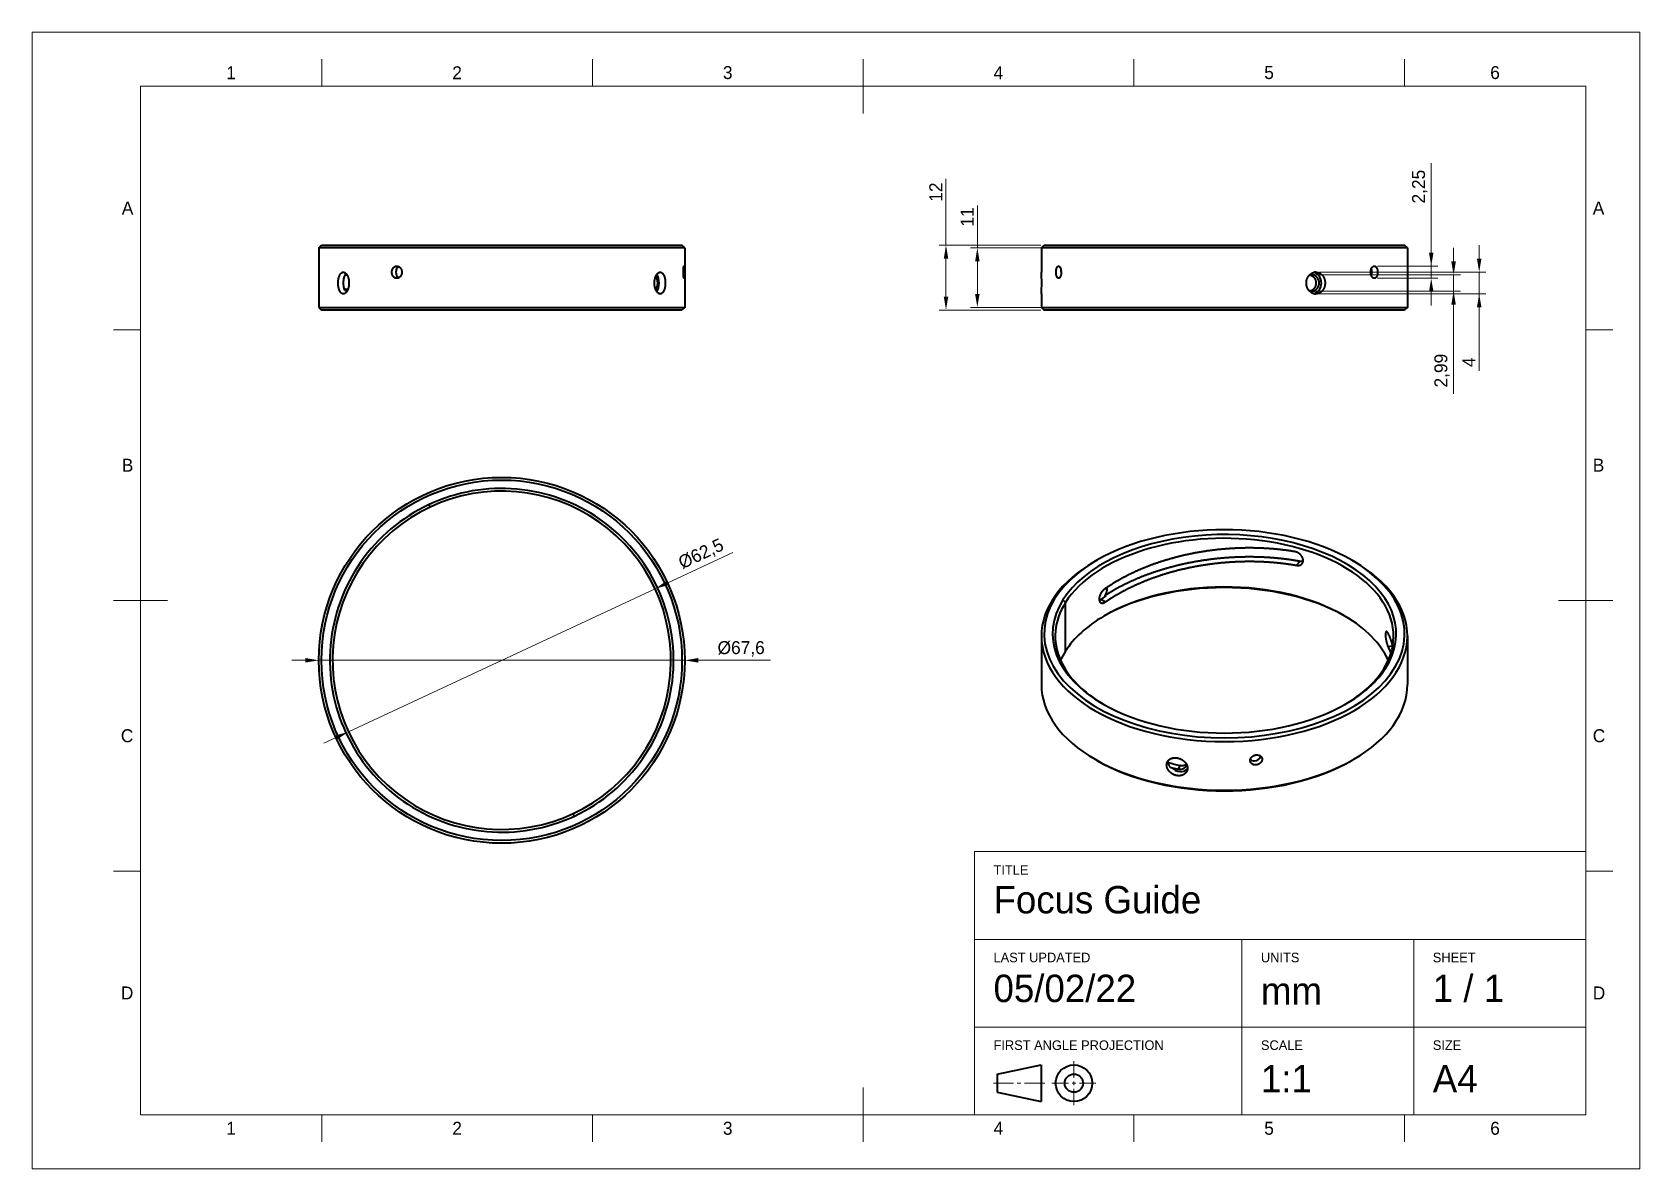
# Paper-space layout 'Sheet' of a CAD drawing. Header units: millimetres. Extents: x 0 to 297, y 0 to 210.
# The model-space entities are those that its viewports show. They can reach past a viewport. Long polylines and large blocks are cut down to what shows.
import ezdxf

# ---------------------------------------------------------------- set-up
doc = ezdxf.new("R2010")
doc.units = ezdxf.units.MM
for name, color, linetype in [('Annotations', 7, 'Continuous'), ('Border', 7, 'Continuous'), ('Geometries', 7, 'Continuous')]:
    doc.layers.add(name, color=color, linetype=linetype)
doc.styles.add('Shapr0', font='txt', dxfattribs={"height": 2.3925})
doc.styles.add('Shapr1', font='txt', dxfattribs={"height": 2.3925})
doc.styles.add('Shapr3', font='txt', dxfattribs={"height": 2.3925})
doc.styles.add('Shapr4', font='txt', dxfattribs={"height": 2.3925})
doc.dimstyles.new('ISO-25', dxfattribs={"dimtxt": 2.5, "dimasz": 2.5, "dimexe": 1.25, "dimexo": 0.625, "dimtad": 1, "dimtxsty": 'Standard', "dimcen": 2.5, "dimadec": 0, "dimazin": 0, "dimtfac": 1, "dimtmove": 0, "dimatfit": 3, "dimfxl": 1, "dimarcsym": 0})

psp = doc.layouts.new('Sheet')

msp = doc.modelspace()

# ---------------------------------------------------------------- texts
at = {"layer": 'Border', "linetype": 'Continuous', "lineweight": 15, "char_height": 2.393, "width": 2.3925, "style": 'Shapr0'}
for s, insert, attachment_point in [('1', (36.75, 201.304), 8), ('2', (78.5, 201.304), 8), ('3', (128.5, 201.304), 8), ('4', (178.5, 201.304), 8), ('5', (228.5, 201.304), 8), ('6', (270.25, 201.304), 8), ('A', (18.696, 177.5), 6), ('A', (288.304, 177.5), 4), ('B', (18.696, 130), 6), ('B', (288.304, 130), 4), ('C', (18.696, 80), 6), ('C', (288.304, 80), 4), ('D', (18.696, 32.5), 6), ('D', (288.304, 32.5), 4), ('1', (36.75, 8.696), 2), ('2', (78.5, 8.696), 2), ('3', (128.5, 8.696), 2), ('4', (178.5, 8.696), 2), ('5', (228.5, 8.696), 2), ('6', (270.25, 8.696), 2)]:
    msp.add_mtext(s, dxfattribs=dict(at, insert=insert, attachment_point=attachment_point))
at = {"layer": 'Border', "linetype": 'Continuous', "lineweight": 15, "attachment_point": 1, "style": 'Shapr1'}
for s, insert, char_height in [('TITLE', (177.6, 56.1), 1.7705), ('Focus Guide', (177.6, 52.253), 5.06253), ('LAST UPDATED', (177.6, 39.935), 1.77045), ('UNITS', (227, 39.935), 1.7705), ('SHEET', (258.75, 39.935), 1.7705), ('05/02/22', (177.6, 35.874), 5.0625), ('1 / 1', (258.75, 35.874), 5.0625), ('mm', (227, 35.4), 5.0625), ('FIRST ANGLE PROJECTION', (177.6, 23.735), 1.77045), ('SCALE', (227, 23.735), 1.7705), ('SIZE', (258.75, 23.735), 1.7705), ('1:1', (227, 19.2), 5.0625), ('A4', (258.75, 19.2), 5.0625)]:
    msp.add_mtext(s, dxfattribs=dict(at, insert=insert, char_height=char_height))

# ---------------------------------------------------------------- blocks, each defined once
blk = doc.blocks.new('*D2')
at = {"layer": 'Annotations', "color": 0, "linetype": 'Continuous', "lineweight": 15}
for p, q in [((50.45, 93.95), (47.95, 93.95)), ((52.95, 93.95), (120.55, 93.95)), ((136.41, 93.95), (123.05, 93.95))]:
    blk.add_line(p, q, dxfattribs=at)
at = {"layer": 'Annotations', "color": 0}
for points in [[(50.45, 93.53), (50.45, 94.37), (52.95, 93.95)], [(123.05, 94.37), (123.05, 93.53), (120.55, 93.95)]]:
    blk.add_solid(points, dxfattribs=at)
at = {"layer": 'Defpoints', "color": 0}
for p in [(52.95, 93.95), (120.55, 93.95)]:
    blk.add_point(p, dxfattribs=at)
at = {"layer": 'Annotations', "color": 0, "lineweight": 15, "insert": (130.98, 96.07), "char_height": 2.3925, "attachment_point": 5, "style": 'Shapr4'}
blk.add_mtext('\\A1;%%c67,6', dxfattribs=at)
blk = doc.blocks.new('*D3')
at = {"layer": 'Annotations', "color": 0, "linetype": 'Continuous', "lineweight": 15}
for p, q in [((129.44, 113.86), (117.34, 108.21)), ((58.43, 80.74), (115.07, 107.16)), ((56.16, 79.69), (53.9, 78.63))]:
    blk.add_line(p, q, dxfattribs=at)
at = {"layer": 'Annotations', "color": 0}
for points in [[(117.16, 108.59), (117.51, 107.84), (115.07, 107.16)], [(56.34, 79.31), (55.99, 80.06), (58.43, 80.74)]]:
    blk.add_solid(points, dxfattribs=at)
at = {"layer": 'Defpoints', "color": 0}
for p in [(115.07, 107.16), (58.43, 80.74)]:
    blk.add_point(p, dxfattribs=at)
at = {"layer": 'Annotations', "color": 0, "lineweight": 15, "insert": (123.63, 113.49), "char_height": 2.3925, "attachment_point": 5, "rotation": 25, "style": 'Shapr4'}
blk.add_mtext('\\A1;%%c62,5', dxfattribs=at)
blk = doc.blocks.new('*D4')
at = {"layer": 'Annotations', "color": 0, "linetype": 'Continuous', "lineweight": 15}
for p, q in [((168.82, 170.65), (168.82, 182.91)), ((186.32, 170.65), (167.57, 170.65)), ((168.82, 168.15), (168.82, 161.15)), ((186.32, 158.65), (167.57, 158.65))]:
    blk.add_line(p, q, dxfattribs=at)
at = {"layer": 'Annotations', "color": 0}
for points in [[(169.24, 168.15), (168.41, 168.15), (168.82, 170.65)], [(168.41, 161.15), (169.24, 161.15), (168.82, 158.65)]]:
    blk.add_solid(points, dxfattribs=at)
at = {"layer": 'Defpoints', "color": 0}
for p in [(186.95, 170.65), (168.82, 158.65), (186.95, 158.65)]:
    blk.add_point(p, dxfattribs=at)
at = {"layer": 'Annotations', "color": 0, "lineweight": 15, "insert": (166.93, 180.45), "char_height": 2.393, "attachment_point": 5, "rotation": 90, "style": 'Shapr3'}
blk.add_mtext('\\A1;12', dxfattribs=at)
blk = doc.blocks.new('*D5')
at = {"layer": 'Annotations', "color": 0, "linetype": 'Continuous', "lineweight": 15}
for p, q in [((174.61, 170.15), (174.61, 178)), ((253.43, 170.15), (173.36, 170.15)), ((174.61, 167.65), (174.61, 161.65)), ((253.43, 159.15), (173.36, 159.15))]:
    blk.add_line(p, q, dxfattribs=at)
at = {"layer": 'Annotations', "color": 0}
for points in [[(175.03, 167.65), (174.2, 167.65), (174.61, 170.15)], [(174.2, 161.65), (175.03, 161.65), (174.61, 159.15)]]:
    blk.add_solid(points, dxfattribs=at)
at = {"layer": 'Defpoints', "color": 0}
for p in [(254.05, 170.15), (174.61, 159.15), (254.05, 159.15)]:
    blk.add_point(p, dxfattribs=at)
at = {"layer": 'Annotations', "color": 0, "lineweight": 15, "insert": (172.72, 175.87), "char_height": 2.393, "attachment_point": 5, "rotation": 90, "style": 'Shapr3'}
blk.add_mtext('\\A1;11', dxfattribs=at)
blk = doc.blocks.new('*D6')
at = {"layer": 'Annotations', "color": 0, "linetype": 'Continuous', "lineweight": 15}
for p, q in [((267.32, 168.15), (267.32, 170.65)), ((237.79, 165.65), (268.57, 165.65)), ((267.32, 165.65), (267.32, 161.65)), ((237.79, 161.65), (268.57, 161.65)), ((267.32, 161.65), (267.32, 147.46)), ((267.32, 159.15), (267.32, 156.65))]:
    blk.add_line(p, q, dxfattribs=at)
at = {"layer": 'Annotations', "color": 0}
for points in [[(266.91, 168.15), (267.74, 168.15), (267.32, 165.65)], [(267.74, 159.15), (266.91, 159.15), (267.32, 161.65)]]:
    blk.add_solid(points, dxfattribs=at)
at = {"layer": 'Defpoints', "color": 0}
for p in [(237.16, 165.65), (237.16, 161.65), (267.32, 161.65)]:
    blk.add_point(p, dxfattribs=at)
at = {"layer": 'Annotations', "color": 0, "lineweight": 15, "insert": (265.43, 149.01), "char_height": 2.393, "attachment_point": 5, "rotation": 90, "style": 'Shapr3'}
blk.add_mtext('\\A1;4', dxfattribs=at)
blk = doc.blocks.new('*D7')
at = {"layer": 'Annotations', "color": 0, "linetype": 'Continuous', "lineweight": 15}
for p, q in [((262.59, 167.64), (262.59, 170.14)), ((237.2, 165.14), (263.84, 165.14)), ((262.59, 165.14), (262.59, 162.16)), ((236.95, 162.16), (263.84, 162.16)), ((262.59, 162.16), (262.59, 143.18)), ((262.59, 159.66), (262.59, 157.16))]:
    blk.add_line(p, q, dxfattribs=at)
at = {"layer": 'Annotations', "color": 0}
for points in [[(262.17, 167.64), (263.01, 167.64), (262.59, 165.14)], [(263.01, 159.66), (262.17, 159.66), (262.59, 162.16)]]:
    blk.add_solid(points, dxfattribs=at)
at = {"layer": 'Defpoints', "color": 0}
for p in [(236.57, 165.14), (236.33, 162.16), (262.59, 162.16)]:
    blk.add_point(p, dxfattribs=at)
at = {"layer": 'Annotations', "color": 0, "lineweight": 15, "insert": (260.46, 147.47), "char_height": 2.393, "attachment_point": 5, "rotation": 90, "style": 'Shapr3'}
blk.add_mtext('\\A1;2,99', dxfattribs=at)
blk = doc.blocks.new('*D8')
at = {"layer": 'Annotations', "color": 0, "linetype": 'Continuous', "lineweight": 15}
for p, q in [((258.46, 166.78), (258.46, 185.8)), ((258.46, 169.28), (258.46, 171.78)), ((248.56, 166.78), (259.71, 166.78)), ((258.46, 164.53), (258.46, 166.78)), ((248.56, 164.53), (259.71, 164.53)), ((258.46, 162.03), (258.46, 159.53))]:
    blk.add_line(p, q, dxfattribs=at)
at = {"layer": 'Annotations', "color": 0}
for points in [[(258.05, 169.28), (258.88, 169.28), (258.46, 166.78)], [(258.88, 162.03), (258.05, 162.03), (258.46, 164.53)]]:
    blk.add_solid(points, dxfattribs=at)
at = {"layer": 'Defpoints', "color": 0}
for p in [(247.94, 166.78), (258.46, 166.78), (247.94, 164.53)]:
    blk.add_point(p, dxfattribs=at)
at = {"layer": 'Annotations', "color": 0, "lineweight": 15, "insert": (256.34, 181.46), "char_height": 2.393, "attachment_point": 5, "rotation": 90, "style": 'Shapr3'}
blk.add_mtext('\\A1;2,25', dxfattribs=at)
blk = doc.blocks.new('*U9')
at = {"layer": 'Border', "linetype": 'Continuous', "lineweight": 15}
for p, q in [((287, 58.6), (174.1, 58.6)), ((174.1, 10), (174.1, 58.6)), ((287, 10), (287, 58.6)), ((287, 42.4), (174.1, 42.4)), ((223.5, 10), (223.5, 42.4)), ((255.25, 10), (255.25, 42.4)), ((287, 26.2), (174.1, 26.2)), ((192.450088, 16.837486), (192.450088, 19.875004)), ((177.6, 15.82498), (181.312522, 15.82498)), ((181.987526, 15.82498), (182.66253, 15.82498)), ((187.050056, 15.82498), (183.337534, 15.82498)), ((191.437582, 15.82498), (188.400064, 15.82498)), ((192.112586, 15.82498), (192.78759, 15.82498)), ((192.450088, 15.487478), (192.450088, 16.162482)), ((193.462594, 15.82498), (196.500112, 15.82498)), ((192.450088, 14.812474), (192.450088, 11.774956)), ((287, 10), (174.1, 10))]:
    blk.add_line(p, q, dxfattribs=at)
at = {"layer": 'Border', "linetype": 'Continuous', "lineweight": 40}
for p, q in [((178.275004, 17.51249), (186.375052, 19.2)), ((186.375052, 19.2), (186.375052, 12.44996)), ((178.275004, 17.51249), (178.275004, 14.13747)), ((178.275004, 14.13747), (186.375052, 12.44996))]:
    blk.add_line(p, q, dxfattribs=at)
for radius in [3.37502, 1.68751]:
    blk.add_circle((192.450088, 15.82498), radius, dxfattribs=at)

# ---------------------------------------------------------------- dimensions: what is measured, and where the dimension line sits
at = {"layer": 'Annotations', "linetype": 'Continuous', "lineweight": 15}
for base, p1, p2, picture, middle in [((258.462, 166.775), (247.937, 164.525), (247.937, 166.775), '*D8', (258.462, 181.456)), ((168.824, 158.65), (186.95, 170.65), (186.95, 158.65), '*D4', (168.824, 180.449)), ((174.614, 159.15), (254.05, 170.15), (254.05, 159.15), '*D5', (174.614, 175.873)), ((262.588, 162.157), (236.575, 165.143), (236.325, 162.157), '*D7', (262.588, 147.473)), ((267.324, 161.65), (237.165, 165.65), (237.164, 161.65), '*D6', (267.324, 149.011))]:
    dim = msp.add_linear_dim(base=base, p1=p1, p2=p2, angle=90, dimstyle='ISO-25', override={"dimscale": 1, "dimgap": 0.7, "dimdec": 2, "dimlfac": 1, "dimrnd": 0.01, "dimzin": 8, "dimdsep": 44, "dimtxsty": 'Shapr3', "dimse1": 0, "dimse2": 0, "dimadec": 2, "dimtol": 0, "dimlim": 0, "dimtp": 0, "dimtm": 0, "dimtfac": 0.6, "dimtdec": 8, "dimfrac": 2, "dimtolj": 1, "dimlwd": 15, "dimlwe": 15}, dxfattribs=at)
    dim.commit()
    dim.dimension.update_dxf_attribs({"geometry": picture, "text_midpoint": middle, "dimtype": 160})
for p1, p2, picture, middle in [((58.428, 80.743), (115.072, 107.157), '*D3', (123.626, 113.489)), ((52.95, 93.95), (120.55, 93.95), '*D2', (130.978, 96.074))]:
    dim = msp.add_diameter_dim_2p(p1=p1, p2=p2, dimstyle='ISO-25', override={"dimscale": 1, "dimgap": 0.7, "dimdec": 2, "dimlfac": 1, "dimrnd": 0.01, "dimzin": 8, "dimdsep": 44, "dimtxsty": 'Shapr4', "dimcen": 2.5, "dimadec": 2, "dimtol": 0, "dimlim": 0, "dimtp": 0, "dimtm": 0, "dimtfac": 0.6, "dimtdec": 8, "dimtofl": 1, "dimfrac": 2, "dimtolj": 1, "dimlwd": 15, "dimlwe": 15}, dxfattribs=at)
    dim.commit()
    dim.dimension.update_dxf_attribs({"geometry": picture, "text_midpoint": middle})

# ---------------------------------------------------------------- linework, layer by layer
at = {"layer": 'Border', "linetype": 'Continuous', "lineweight": 15}
for p, q in [((53.5, 200), (53.5, 205)), ((103.5, 200), (103.5, 205)), ((153.5, 195), (153.5, 205)), ((203.5, 200), (203.5, 205)), ((253.5, 200), (253.5, 205)), ((287, 200), (20, 200)), ((20, 200), (20, 10)), ((287, 10), (287, 200)), ((20, 155), (15, 155)), ((287, 155), (292, 155)), ((25, 105), (15, 105)), ((282, 105), (292, 105)), ((20, 55), (15, 55)), ((287, 55), (292, 55)), ((153.5, 15), (153.5, 5)), ((20, 10), (287, 10)), ((53.5, 10), (53.5, 5)), ((103.5, 10), (103.5, 5)), ((203.5, 10), (203.5, 5)), ((253.5, 10), (253.5, 5))]:
    msp.add_line(p, q, dxfattribs=at)
at = {"layer": 'Geometries', "linetype": 'Continuous', "lineweight": 40}
for p, q in [((52.95, 170.15), (53.45, 170.65)), ((120.55, 170.15), (52.95, 170.15)), ((52.95, 170.15), (52.95, 159.15)), ((53.45, 170.65), (120.05, 170.65)), ((120.55, 170.15), (120.05, 170.65)), ((120.55, 170.15), (120.55, 159.15)), ((186.45, 170.15), (186.95, 170.65)), ((254.05, 170.15), (186.45, 170.15)), ((186.45, 170.15), (186.45, 165.65)), ((186.95, 170.65), (253.55, 170.65)), ((254.05, 170.15), (253.55, 170.65)), ((254.05, 170.15), (254.05, 159.15)), ((57.909, 165.274), (58.079, 165.275)), ((186.45, 165.65), (186.45, 165.65)), ((186.45, 165.65), (186.45, 165.65)), ((235.984, 165.143), (235.986, 165.145)), ((235.986, 165.145), (235.988, 165.146)), ((235.986, 165.145), (236, 165.143)), ((235.988, 165.146), (235.992, 165.151)), ((236.575, 165.143), (236, 165.143)), ((236.155, 165.192), (236.048, 165.204)), ((236.45, 165.158), (236.155, 165.192)), ((236.575, 165.143), (236.45, 165.158)), ((237.15, 165.65), (237.165, 165.65)), ((57.957, 162.29), (57.77, 162.289)), ((57.957, 162.29), (58.213, 162.239)), ((186.45, 161.65), (186.45, 159.15)), ((186.45, 161.65), (186.45, 161.65)), ((235.43, 163.223), (235.429, 163.225)), ((235.43, 163.223), (235.431, 163.214)), ((235.942, 162.202), (236.131, 162.18)), ((235.997, 162.145), (235.986, 162.156)), ((236.131, 162.18), (236.159, 162.176)), ((236.325, 162.157), (236.159, 162.176)), ((237.164, 161.65), (237.15, 161.65)), ((238.814, 163.225), (238.812, 163.214)), ((52.95, 159.15), (120.55, 159.15)), ((52.95, 159.15), (53.45, 158.65)), ((120.05, 158.65), (53.45, 158.65)), ((120.55, 159.15), (120.05, 158.65)), ((186.45, 159.15), (254.05, 159.15)), ((186.45, 159.15), (186.95, 158.65)), ((253.55, 158.65), (186.95, 158.65)), ((254.05, 159.15), (253.55, 158.65)), ((73.543, 122.272), (73.332, 122.725)), ((196.35, 112.24), (196.703, 112.444)), ((233.587, 111.497), (234.179, 112.229)), ((244.15, 112.24), (243.797, 112.444)), ((190.885, 104.612), (190.415, 105.119)), ((190.885, 95.63), (190.885, 104.612)), ((197.416, 104.585), (197.418, 104.583)), ((198.377, 105.85), (197.442, 105.201)), ((198.255, 104.731), (197.442, 105.201)), ((198.377, 105.85), (198.223, 105.937)), ((186.45, 98.441), (186.45, 89.459)), ((250.197, 99.284), (250.194, 99.284)), ((254.05, 98.441), (254.05, 89.459)), ((250.472, 96.504), (251.336, 96.637)), ((251.34, 96.617), (251.336, 96.637)), ((250.085, 92.58), (249.615, 92.27)), ((196.35, 75.66), (196.703, 75.456)), ((212.023, 74.509), (211.725, 73.867)), ((244.15, 75.66), (243.797, 75.456)), ((210.447, 74.174), (210.392, 74.052)), ((210.447, 74.174), (211.725, 73.867)), ((100.168, 65.175), (99.957, 65.628))]:
    msp.add_line(p, q, dxfattribs=at)
at = {"layer": 'Geometries', "linetype": 'Continuous', "lineweight": 40, "flags": 128}
for points in [[(67.363, 164.525), (67.354, 164.525), (67.334, 164.526), (67.314, 164.527), (67.293, 164.529), (67.273, 164.531), (67.253, 164.533), (67.233, 164.537), (67.213, 164.54), (67.193, 164.545), (67.173, 164.55), (67.153, 164.555), (67.132, 164.561), (67.112, 164.568), (67.091, 164.576), (67.071, 164.584), (67.051, 164.592), (67.032, 164.601), (67.013, 164.61), (66.995, 164.62), (66.977, 164.63), (66.958, 164.641), (66.94, 164.652), (66.923, 164.664), (66.905, 164.676), (66.888, 164.689), (66.871, 164.702), (66.853, 164.716), (66.836, 164.731), (66.818, 164.746), (66.802, 164.762), (66.785, 164.778), (66.77, 164.794), (66.755, 164.811), (66.74, 164.827), (66.725, 164.845), (66.711, 164.862), (66.697, 164.88), (66.684, 164.898), (66.67, 164.917), (66.658, 164.936), (66.645, 164.955), (66.632, 164.976), (66.62, 164.997), (66.608, 165.019), (66.596, 165.041), (66.585, 165.063), (66.575, 165.084), (66.565, 165.106), (66.555, 165.128), (66.546, 165.15), (66.538, 165.172), (66.529, 165.195), (66.522, 165.218), (66.514, 165.241), (66.507, 165.264), (66.5, 165.288), (66.494, 165.312), (66.488, 165.337), (66.482, 165.363), (66.477, 165.388), (66.472, 165.414), (66.469, 165.438), (66.465, 165.462), (66.462, 165.487), (66.459, 165.512), (66.457, 165.536), (66.455, 165.561), (66.454, 165.586), (66.453, 165.611), (66.452, 165.636), (66.452, 165.66), (66.453, 165.687), (66.454, 165.713), (66.455, 165.739), (66.457, 165.765), (66.459, 165.791), (66.462, 165.816), (66.465, 165.84), (66.469, 165.865), (66.473, 165.889), (66.477, 165.913), (66.482, 165.937), (66.487, 165.961), (66.493, 165.985), (66.499, 166.009), (66.506, 166.032), (66.513, 166.057), (66.521, 166.081), (66.529, 166.105), (66.538, 166.129), (66.547, 166.152), (66.556, 166.174), (66.566, 166.196), (66.575, 166.218), (66.586, 166.239), (66.596, 166.26), (66.607, 166.281), (66.619, 166.301), (66.63, 166.322), (66.643, 166.341), (66.655, 166.361), (66.668, 166.381), (66.682, 166.401), (66.697, 166.42), (66.711, 166.439), (66.726, 166.457), (66.741, 166.474), (66.755, 166.491), (66.771, 166.507), (66.786, 166.523), (66.802, 166.539), (66.818, 166.554), (66.834, 166.568), (66.851, 166.582), (66.867, 166.596), (66.884, 166.609), (66.903, 166.623), (66.921, 166.636), (66.94, 166.648), (66.959, 166.66), (66.978, 166.671), (66.996, 166.681), (67.015, 166.691), (67.034, 166.7), (67.052, 166.709), (67.072, 166.717), (67.091, 166.725), (67.11, 166.732), (67.13, 166.738), (67.149, 166.744), (67.169, 166.75), (67.19, 166.755), (67.211, 166.76), (67.232, 166.764), (67.253, 166.767), (67.275, 166.77), (67.295, 166.772), (67.315, 166.774), (67.335, 166.775), (67.356, 166.775), (67.363, 166.775)], [(67.363, 166.775), (67.376, 166.775), (67.397, 166.775), (67.417, 166.773), (67.437, 166.772), (67.458, 166.769), (67.478, 166.767), (67.499, 166.763), (67.52, 166.759), (67.542, 166.754), (67.563, 166.749), (67.584, 166.743), (67.603, 166.737), (67.623, 166.73), (67.643, 166.723), (67.662, 166.715), (67.682, 166.707), (67.701, 166.698), (67.72, 166.688), (67.737, 166.68)], [(67.737, 166.68), (67.739, 166.679), (67.757, 166.668), (67.776, 166.657), (67.795, 166.645), (67.814, 166.633), (67.833, 166.62), (67.852, 166.607), (67.87, 166.592), (67.887, 166.579), (67.904, 166.564), (67.921, 166.55), (67.937, 166.535), (67.953, 166.519), (67.969, 166.503), (67.984, 166.486), (68, 166.47), (68.015, 166.452), (68.029, 166.435), (68.044, 166.416), (68.059, 166.396), (68.073, 166.377), (68.087, 166.357), (68.1, 166.336), (68.113, 166.316), (68.125, 166.296), (68.137, 166.275), (68.148, 166.254), (68.159, 166.233), (68.17, 166.212), (68.18, 166.19), (68.19, 166.168), (68.199, 166.146), (68.208, 166.124), (68.217, 166.1), (68.225, 166.076), (68.234, 166.051), (68.241, 166.027), (68.248, 166.002), (68.256, 165.974), (68.262, 165.945), (68.269, 165.917), (68.274, 165.888), (68.278, 165.864), (68.282, 165.841), (68.285, 165.817), (68.288, 165.793), (68.29, 165.769)], [(120.421, 164.525), (120.42, 164.525), (120.418, 164.526), (120.416, 164.527), (120.414, 164.529), (120.412, 164.531), (120.409, 164.533), (120.407, 164.537), (120.405, 164.54), (120.403, 164.545), (120.4, 164.55), (120.398, 164.555), (120.396, 164.561), (120.393, 164.568), (120.391, 164.576), (120.388, 164.584), (120.386, 164.592), (120.384, 164.601), (120.381, 164.61), (120.379, 164.62), (120.377, 164.63), (120.374, 164.641), (120.372, 164.652), (120.37, 164.664), (120.368, 164.676), (120.365, 164.689), (120.363, 164.702), (120.361, 164.716), (120.359, 164.731), (120.356, 164.746), (120.354, 164.762), (120.352, 164.778), (120.35, 164.794), (120.348, 164.811), (120.346, 164.827), (120.344, 164.845), (120.342, 164.862), (120.34, 164.88), (120.338, 164.898), (120.336, 164.917), (120.334, 164.936), (120.333, 164.955), (120.331, 164.976), (120.329, 164.997), (120.327, 165.019), (120.326, 165.041), (120.324, 165.063), (120.323, 165.084), (120.321, 165.106), (120.32, 165.128), (120.319, 165.15), (120.317, 165.172), (120.316, 165.195), (120.315, 165.218), (120.314, 165.241), (120.313, 165.264), (120.312, 165.288), (120.311, 165.312), (120.31, 165.337), (120.309, 165.363), (120.308, 165.388), (120.308, 165.414), (120.307, 165.438), (120.307, 165.462), (120.306, 165.487), (120.306, 165.512), (120.305, 165.536), (120.305, 165.561), (120.305, 165.586), (120.305, 165.611), (120.305, 165.636), (120.305, 165.66), (120.305, 165.687), (120.305, 165.713), (120.305, 165.739), (120.305, 165.765), (120.306, 165.791), (120.306, 165.816), (120.307, 165.84), (120.307, 165.865), (120.308, 165.889), (120.308, 165.913), (120.309, 165.937), (120.31, 165.961), (120.311, 165.985), (120.312, 166.009), (120.313, 166.032), (120.314, 166.057), (120.315, 166.081), (120.316, 166.105), (120.317, 166.129), (120.319, 166.152), (120.32, 166.174), (120.321, 166.196), (120.323, 166.218), (120.324, 166.239), (120.326, 166.26), (120.327, 166.281), (120.329, 166.301), (120.331, 166.322), (120.332, 166.341), (120.334, 166.361), (120.336, 166.381), (120.338, 166.401), (120.34, 166.42), (120.342, 166.439), (120.344, 166.457), (120.346, 166.474), (120.348, 166.491), (120.35, 166.507), (120.352, 166.523), (120.354, 166.539), (120.356, 166.554), (120.358, 166.568), (120.361, 166.582), (120.363, 166.596), (120.365, 166.609), (120.367, 166.623), (120.37, 166.636), (120.372, 166.648), (120.374, 166.66), (120.377, 166.671), (120.379, 166.681), (120.381, 166.691), (120.384, 166.7), (120.386, 166.709), (120.388, 166.717), (120.391, 166.725), (120.393, 166.732), (120.395, 166.738), (120.398, 166.744), (120.4, 166.75), (120.402, 166.755), (120.405, 166.76), (120.407, 166.764), (120.409, 166.767), (120.412, 166.77), (120.414, 166.772), (120.416, 166.774), (120.418, 166.775), (120.421, 166.775), (120.421, 166.775)], [(120.421, 166.775), (120.423, 166.775), (120.425, 166.775), (120.427, 166.773), (120.429, 166.772), (120.431, 166.769), (120.433, 166.767), (120.435, 166.763), (120.438, 166.759), (120.44, 166.754), (120.442, 166.749), (120.444, 166.743), (120.446, 166.737), (120.447, 166.73), (120.449, 166.723), (120.451, 166.715), (120.453, 166.707), (120.455, 166.698), (120.456, 166.688), (120.458, 166.679), (120.46, 166.668), (120.461, 166.657), (120.463, 166.645), (120.465, 166.633), (120.466, 166.62), (120.468, 166.607), (120.469, 166.592), (120.471, 166.579), (120.472, 166.564), (120.474, 166.55), (120.475, 166.535), (120.476, 166.519), (120.477, 166.503), (120.479, 166.486), (120.48, 166.47), (120.481, 166.452), (120.482, 166.435), (120.483, 166.416), (120.484, 166.396), (120.485, 166.377), (120.486, 166.357), (120.487, 166.336), (120.488, 166.316), (120.489, 166.296), (120.49, 166.275), (120.491, 166.254), (120.492, 166.233), (120.492, 166.212), (120.493, 166.19), (120.494, 166.168), (120.494, 166.146), (120.495, 166.124), (120.496, 166.1), (120.496, 166.076), (120.497, 166.051), (120.497, 166.027), (120.498, 166.002), (120.498, 165.974), (120.499, 165.945), (120.499, 165.917), (120.499, 165.888), (120.5, 165.864), (120.5, 165.841), (120.5, 165.817), (120.5, 165.793), (120.5, 165.769)], [(189.617, 164.525), (189.612, 164.525), (189.602, 164.526), (189.591, 164.527), (189.581, 164.529), (189.57, 164.531), (189.56, 164.533), (189.55, 164.537), (189.539, 164.54), (189.529, 164.545), (189.519, 164.55), (189.509, 164.555), (189.498, 164.561), (189.488, 164.568), (189.478, 164.576), (189.467, 164.584), (189.457, 164.592), (189.448, 164.601), (189.438, 164.61), (189.429, 164.62), (189.419, 164.63), (189.41, 164.641), (189.401, 164.652), (189.392, 164.664), (189.383, 164.676), (189.375, 164.689), (189.366, 164.702), (189.357, 164.716), (189.348, 164.731), (189.34, 164.746), (189.331, 164.762), (189.323, 164.778), (189.315, 164.794), (189.308, 164.811), (189.3, 164.827), (189.293, 164.845), (189.286, 164.862), (189.279, 164.88), (189.273, 164.898), (189.266, 164.917), (189.26, 164.936), (189.253, 164.955), (189.247, 164.976), (189.241, 164.997), (189.235, 165.019), (189.229, 165.041), (189.224, 165.063), (189.219, 165.084), (189.214, 165.106), (189.209, 165.128), (189.205, 165.15), (189.2, 165.172), (189.196, 165.195), (189.192, 165.218), (189.189, 165.241), (189.185, 165.264), (189.182, 165.288), (189.179, 165.312), (189.176, 165.337), (189.173, 165.363), (189.171, 165.388), (189.168, 165.414), (189.166, 165.438), (189.165, 165.462), (189.163, 165.487), (189.162, 165.512), (189.161, 165.536), (189.16, 165.561), (189.159, 165.586), (189.159, 165.611), (189.158, 165.636), (189.158, 165.66), (189.159, 165.687), (189.159, 165.713), (189.16, 165.739), (189.161, 165.765), (189.162, 165.791), (189.163, 165.816), (189.165, 165.84), (189.166, 165.865), (189.168, 165.889), (189.171, 165.913), (189.173, 165.937), (189.176, 165.961), (189.178, 165.985), (189.181, 166.009), (189.185, 166.032), (189.188, 166.057), (189.192, 166.081), (189.196, 166.105), (189.2, 166.129), (189.205, 166.152), (189.209, 166.174), (189.214, 166.196), (189.219, 166.218), (189.224, 166.239), (189.229, 166.26), (189.235, 166.281), (189.24, 166.301), (189.246, 166.322), (189.252, 166.341), (189.258, 166.361), (189.265, 166.381), (189.272, 166.401), (189.279, 166.42), (189.286, 166.439), (189.294, 166.457), (189.301, 166.474), (189.308, 166.491), (189.316, 166.507), (189.324, 166.523), (189.331, 166.539), (189.339, 166.554), (189.348, 166.568), (189.356, 166.582), (189.364, 166.596), (189.373, 166.609), (189.382, 166.623), (189.391, 166.636), (189.401, 166.648), (189.41, 166.66), (189.42, 166.671), (189.429, 166.681), (189.439, 166.691), (189.448, 166.7), (189.458, 166.709), (189.468, 166.717), (189.477, 166.725), (189.487, 166.732), (189.497, 166.738), (189.507, 166.744), (189.517, 166.75), (189.528, 166.755), (189.539, 166.76), (189.549, 166.764), (189.56, 166.767), (189.571, 166.77), (189.582, 166.772), (189.592, 166.774), (189.603, 166.775), (189.613, 166.775), (189.617, 166.775)], [(189.617, 166.775), (189.624, 166.775), (189.634, 166.775), (189.645, 166.773), (189.655, 166.772), (189.666, 166.769), (189.676, 166.767), (189.687, 166.763), (189.698, 166.759), (189.709, 166.754), (189.72, 166.749), (189.731, 166.743), (189.742, 166.737), (189.752, 166.73), (189.762, 166.723), (189.772, 166.715), (189.782, 166.707), (189.793, 166.698), (189.803, 166.688), (189.812, 166.679), (189.822, 166.668), (189.832, 166.657), (189.842, 166.645), (189.852, 166.633), (189.862, 166.62), (189.872, 166.607), (189.882, 166.592), (189.891, 166.579), (189.9, 166.564), (189.909, 166.55), (189.917, 166.535), (189.926, 166.519), (189.934, 166.503), (189.942, 166.486), (189.951, 166.47), (189.959, 166.452), (189.966, 166.435), (189.974, 166.416), (189.982, 166.396), (189.99, 166.377), (189.997, 166.357), (190.004, 166.336), (190.011, 166.316), (190.018, 166.296), (190.024, 166.275), (190.03, 166.254), (190.036, 166.233), (190.041, 166.212), (190.047, 166.19), (190.052, 166.168), (190.057, 166.146), (190.062, 166.124), (190.067, 166.1), (190.071, 166.076), (190.076, 166.051), (190.08, 166.027), (190.081, 166.022)], [(247.4, 166.299), (247.401, 166.301), (247.41, 166.322), (247.419, 166.341), (247.428, 166.361), (247.438, 166.381), (247.448, 166.401), (247.458, 166.42), (247.469, 166.439), (247.48, 166.457), (247.491, 166.474), (247.502, 166.491), (247.513, 166.507), (247.524, 166.523), (247.536, 166.539), (247.547, 166.554), (247.559, 166.568), (247.571, 166.582), (247.583, 166.596), (247.596, 166.609), (247.609, 166.623), (247.622, 166.636), (247.636, 166.648), (247.65, 166.66), (247.663, 166.671), (247.677, 166.681), (247.69, 166.691), (247.704, 166.7), (247.717, 166.709), (247.731, 166.717), (247.735, 166.719)], [(247.735, 166.719), (247.745, 166.725), (247.759, 166.732), (247.772, 166.738), (247.786, 166.744), (247.801, 166.75), (247.815, 166.755), (247.83, 166.76), (247.845, 166.764), (247.86, 166.767), (247.875, 166.77), (247.889, 166.772), (247.904, 166.774), (247.918, 166.775), (247.932, 166.775), (247.937, 166.775)], [(247.937, 166.775), (247.947, 166.775), (247.961, 166.775), (247.975, 166.773), (247.989, 166.772), (248.003, 166.769), (248.017, 166.767), (248.032, 166.763), (248.047, 166.759), (248.061, 166.754), (248.076, 166.749), (248.09, 166.743), (248.104, 166.737), (248.118, 166.73), (248.131, 166.723), (248.144, 166.715), (248.158, 166.707), (248.171, 166.698), (248.184, 166.688), (248.197, 166.679), (248.209, 166.668), (248.222, 166.657), (248.235, 166.645), (248.248, 166.633), (248.261, 166.62), (248.273, 166.607), (248.285, 166.592), (248.297, 166.579), (248.308, 166.564), (248.319, 166.55), (248.33, 166.535), (248.341, 166.519), (248.352, 166.503), (248.362, 166.486), (248.372, 166.47), (248.382, 166.452), (248.392, 166.435), (248.402, 166.416), (248.412, 166.396), (248.421, 166.377), (248.43, 166.357), (248.439, 166.336), (248.448, 166.316), (248.456, 166.296), (248.463, 166.275), (248.471, 166.254), (248.478, 166.233), (248.485, 166.212), (248.492, 166.19), (248.498, 166.168), (248.504, 166.146), (248.51, 166.124), (248.516, 166.1), (248.522, 166.076), (248.527, 166.051), (248.532, 166.027), (248.536, 166.002), (248.541, 165.974), (248.546, 165.945), (248.55, 165.917), (248.553, 165.888), (248.556, 165.864), (248.558, 165.841), (248.56, 165.817), (248.562, 165.793), (248.564, 165.769)], [(56.55, 163.223), (56.547, 163.256), (56.544, 163.288), (56.542, 163.321), (56.54, 163.354), (56.537, 163.386), (56.536, 163.419), (56.534, 163.452), (56.533, 163.485), (56.532, 163.518), (56.531, 163.551), (56.53, 163.584), (56.53, 163.617), (56.53, 163.65), (56.53, 163.683), (56.53, 163.716), (56.531, 163.752), (56.532, 163.787), (56.533, 163.823), (56.534, 163.858), (56.536, 163.893), (56.538, 163.926), (56.54, 163.959), (56.543, 163.991), (56.545, 164.024), (56.548, 164.056), (56.552, 164.089), (56.555, 164.121), (56.559, 164.153), (56.562, 164.185), (56.567, 164.217), (56.571, 164.249), (56.575, 164.28), (56.58, 164.311), (56.585, 164.342), (56.591, 164.373), (56.597, 164.406), (56.603, 164.439), (56.609, 164.472), (56.616, 164.504), (56.623, 164.536), (56.63, 164.565), (56.637, 164.595), (56.644, 164.624), (56.651, 164.652), (56.659, 164.681), (56.667, 164.709), (56.675, 164.737), (56.683, 164.765), (56.692, 164.792), (56.701, 164.819), (56.71, 164.846), (56.719, 164.872), (56.728, 164.898), (56.738, 164.924), (56.748, 164.949), (56.758, 164.976), (56.769, 165.002), (56.781, 165.028), (56.792, 165.054), (56.804, 165.079), (56.815, 165.102), (56.826, 165.124), (56.837, 165.146), (56.849, 165.168), (56.861, 165.19), (56.873, 165.211), (56.885, 165.231), (56.898, 165.251), (56.91, 165.271), (56.923, 165.29), (56.936, 165.309), (56.949, 165.327), (56.962, 165.345), (56.975, 165.362), (56.989, 165.379), (57.003, 165.397), (57.018, 165.414), (57.033, 165.43), (57.048, 165.446), (57.064, 165.461), (57.078, 165.475), (57.093, 165.489), (57.107, 165.501), (57.122, 165.514), (57.137, 165.525), (57.152, 165.537), (57.167, 165.547), (57.183, 165.558), (57.198, 165.567), (57.213, 165.576), (57.229, 165.585), (57.245, 165.593), (57.26, 165.601), (57.276, 165.608), (57.292, 165.614), (57.309, 165.621), (57.327, 165.626), (57.344, 165.632), (57.361, 165.636), (57.379, 165.64), (57.395, 165.643), (57.412, 165.646), (57.428, 165.647), (57.444, 165.649), (57.461, 165.65), (57.477, 165.65), (57.478, 165.65)], [(57.478, 165.65), (57.494, 165.65), (57.511, 165.649), (57.527, 165.648), (57.544, 165.646), (57.56, 165.643), (57.577, 165.64), (57.594, 165.637), (57.61, 165.633), (57.627, 165.628), (57.645, 165.623), (57.663, 165.616), (57.68, 165.61), (57.698, 165.602), (57.716, 165.594), (57.732, 165.586), (57.749, 165.578), (57.765, 165.568), (57.781, 165.559), (57.798, 165.549), (57.814, 165.538), (57.83, 165.527), (57.846, 165.515), (57.862, 165.503), (57.878, 165.49), (57.893, 165.477), (57.909, 165.463), (57.918, 165.456)], [(57.652, 162.634), (57.645, 162.662), (57.638, 162.691), (57.63, 162.721), (57.624, 162.75), (57.617, 162.78), (57.611, 162.81), (57.604, 162.84), (57.598, 162.87), (57.593, 162.901), (57.587, 162.932), (57.582, 162.963), (57.577, 162.994), (57.572, 163.026), (57.568, 163.057), (57.563, 163.091), (57.559, 163.125), (57.555, 163.16), (57.551, 163.194), (57.547, 163.229), (57.544, 163.261), (57.542, 163.294), (57.539, 163.327), (57.537, 163.359), (57.535, 163.392), (57.533, 163.425), (57.531, 163.458), (57.53, 163.491), (57.529, 163.524), (57.528, 163.557), (57.528, 163.59), (57.527, 163.623), (57.527, 163.656), (57.528, 163.69), (57.528, 163.723), (57.529, 163.758), (57.53, 163.794), (57.531, 163.829), (57.533, 163.864), (57.534, 163.9), (57.536, 163.932), (57.539, 163.965), (57.541, 163.998), (57.544, 164.03), (57.547, 164.063), (57.55, 164.095), (57.553, 164.127), (57.557, 164.159), (57.561, 164.191), (57.565, 164.223), (57.569, 164.255), (57.574, 164.286), (57.579, 164.317), (57.584, 164.348), (57.589, 164.379), (57.595, 164.412), (57.601, 164.445), (57.608, 164.477), (57.615, 164.509), (57.622, 164.541), (57.628, 164.571), (57.635, 164.6), (57.643, 164.629), (57.65, 164.658), (57.658, 164.686), (57.666, 164.714), (57.674, 164.742), (57.682, 164.77), (57.691, 164.797), (57.699, 164.824), (57.708, 164.851), (57.718, 164.877), (57.727, 164.903), (57.737, 164.928), (57.746, 164.954), (57.757, 164.98), (57.768, 165.007), (57.779, 165.033), (57.791, 165.058), (57.802, 165.083), (57.815, 165.109), (57.824, 165.127)], [(57.824, 165.127), (57.828, 165.134), (57.841, 165.159), (57.854, 165.183), (57.867, 165.206), (57.881, 165.23), (57.895, 165.252), (57.909, 165.274)], [(57.824, 165.127), (57.829, 165.128), (57.879, 165.142), (57.929, 165.156), (57.98, 165.169), (58.031, 165.183), (58.083, 165.197), (58.126, 165.208)], [(57.918, 165.456), (57.925, 165.449), (57.94, 165.435), (57.956, 165.419), (57.972, 165.403), (57.988, 165.385), (58.004, 165.367), (58.02, 165.349), (58.036, 165.33), (58.051, 165.312), (58.065, 165.293), (58.079, 165.275)], [(58.079, 165.275), (58.079, 165.274), (58.094, 165.254), (58.108, 165.234), (58.122, 165.214), (58.126, 165.208)], [(58.126, 165.208), (58.135, 165.193), (58.149, 165.172), (58.162, 165.15), (58.175, 165.128), (58.188, 165.106), (58.201, 165.083), (58.214, 165.059), (58.226, 165.036), (58.238, 165.012), (58.251, 164.985), (58.264, 164.959), (58.276, 164.932), (58.288, 164.904), (58.3, 164.876), (58.311, 164.85), (58.322, 164.823), (58.332, 164.796), (58.342, 164.769), (58.352, 164.741), (58.362, 164.714), (58.371, 164.685), (58.381, 164.657), (58.39, 164.628), (58.398, 164.599), (58.407, 164.57), (58.415, 164.54), (58.423, 164.51), (58.431, 164.48), (58.438, 164.45), (58.446, 164.417), (58.453, 164.384), (58.46, 164.351), (58.467, 164.318), (58.473, 164.284), (58.479, 164.253), (58.484, 164.221), (58.489, 164.189), (58.494, 164.157), (58.498, 164.125), (58.502, 164.093), (58.506, 164.06), (58.51, 164.028), (58.513, 163.995), (58.516, 163.963), (58.519, 163.93), (58.521, 163.897), (58.523, 163.864), (58.525, 163.831), (58.527, 163.798), (58.528, 163.763), (58.529, 163.727), (58.529, 163.691), (58.53, 163.656), (58.53, 163.62), (58.529, 163.587), (58.528, 163.554), (58.527, 163.521), (58.526, 163.488), (58.524, 163.455), (58.522, 163.422), (58.52, 163.39), (58.518, 163.357), (58.515, 163.324), (58.512, 163.291), (58.508, 163.259), (58.505, 163.227), (58.501, 163.194), (58.496, 163.162), (58.492, 163.13), (58.487, 163.096), (58.481, 163.062), (58.475, 163.028), (58.469, 162.994), (58.462, 162.961), (58.456, 162.93), (58.449, 162.899), (58.442, 162.869), (58.435, 162.838), (58.428, 162.808), (58.42, 162.778), (58.412, 162.749), (58.404, 162.719), (58.395, 162.69), (58.386, 162.661), (58.377, 162.633), (58.368, 162.604), (58.359, 162.576), (58.349, 162.548), (58.339, 162.521), (58.328, 162.492), (58.316, 162.463), (58.314, 162.456)], [(67.737, 164.621), (67.722, 164.613), (67.701, 164.603), (67.681, 164.594), (67.661, 164.585), (67.641, 164.577), (67.622, 164.57), (67.602, 164.564), (67.582, 164.557), (67.562, 164.552), (67.542, 164.547), (67.522, 164.542), (67.502, 164.538), (67.482, 164.535), (67.461, 164.532), (67.44, 164.529), (67.419, 164.527), (67.397, 164.526), (67.376, 164.525), (67.363, 164.525)], [(68.29, 165.769), (68.292, 165.745), (68.294, 165.72), (68.295, 165.695), (68.295, 165.67), (68.295, 165.645), (68.295, 165.621), (68.294, 165.596), (68.293, 165.571), (68.291, 165.546), (68.289, 165.521), (68.286, 165.495), (68.283, 165.47), (68.279, 165.444), (68.275, 165.418), (68.27, 165.393), (68.265, 165.368), (68.26, 165.344), (68.254, 165.321), (68.248, 165.297), (68.241, 165.273), (68.234, 165.25), (68.226, 165.227), (68.218, 165.204), (68.21, 165.181), (68.201, 165.159), (68.191, 165.135), (68.181, 165.112), (68.17, 165.09), (68.159, 165.067), (68.147, 165.045), (68.136, 165.024), (68.124, 165.004), (68.112, 164.983), (68.1, 164.963), (68.087, 164.944), (68.074, 164.925), (68.06, 164.906), (68.046, 164.887), (68.032, 164.869), (68.017, 164.852), (68.002, 164.833), (67.986, 164.816), (67.97, 164.798), (67.953, 164.782), (67.936, 164.765), (67.92, 164.75), (67.903, 164.735), (67.886, 164.721), (67.869, 164.707), (67.851, 164.694), (67.834, 164.681), (67.816, 164.669), (67.798, 164.657), (67.779, 164.645), (67.761, 164.634), (67.741, 164.623), (67.737, 164.621)], [(114.996, 163.223), (114.992, 163.256), (114.989, 163.288), (114.985, 163.321), (114.983, 163.354), (114.98, 163.386), (114.978, 163.419), (114.976, 163.452), (114.974, 163.485), (114.973, 163.518), (114.972, 163.551), (114.971, 163.584), (114.971, 163.617), (114.97, 163.65), (114.971, 163.683), (114.971, 163.716), (114.972, 163.752), (114.973, 163.787), (114.974, 163.823), (114.976, 163.858), (114.979, 163.893), (114.981, 163.926), (114.984, 163.959), (114.987, 163.991), (114.99, 164.024), (114.993, 164.056), (114.997, 164.089), (115.001, 164.121), (115.006, 164.153), (115.01, 164.185), (115.016, 164.217), (115.021, 164.249), (115.026, 164.28), (115.032, 164.311), (115.038, 164.342), (115.045, 164.373), (115.052, 164.406), (115.059, 164.439), (115.067, 164.472), (115.075, 164.504), (115.084, 164.536), (115.092, 164.565), (115.1, 164.595), (115.109, 164.624), (115.118, 164.652), (115.127, 164.681), (115.136, 164.709), (115.146, 164.737), (115.156, 164.765), (115.166, 164.792), (115.176, 164.819), (115.187, 164.846), (115.198, 164.872), (115.209, 164.898), (115.215, 164.912)], [(115.215, 164.912), (115.22, 164.924), (115.232, 164.949), (115.244, 164.976), (115.257, 165.002), (115.27, 165.028), (115.283, 165.054), (115.297, 165.079), (115.31, 165.102), (115.322, 165.124), (115.336, 165.146), (115.349, 165.168), (115.362, 165.19), (115.376, 165.211), (115.39, 165.231), (115.404, 165.251), (115.406, 165.254)], [(115.406, 165.254), (115.418, 165.271), (115.432, 165.29), (115.447, 165.309), (115.462, 165.327), (115.476, 165.345), (115.491, 165.362), (115.506, 165.379), (115.522, 165.397), (115.539, 165.414), (115.555, 165.43), (115.572, 165.446), (115.589, 165.461), (115.604, 165.475), (115.62, 165.489), (115.636, 165.501), (115.652, 165.514), (115.668, 165.525), (115.684, 165.537), (115.7, 165.547), (115.717, 165.558), (115.733, 165.567), (115.749, 165.576), (115.766, 165.585), (115.782, 165.593), (115.799, 165.601), (115.815, 165.608), (115.832, 165.614), (115.85, 165.621), (115.868, 165.626), (115.885, 165.632), (115.903, 165.636), (115.921, 165.64), (115.938, 165.643), (115.954, 165.646), (115.971, 165.647), (115.988, 165.649), (116.004, 165.65), (116.021, 165.65), (116.022, 165.65)], [(116.022, 165.65), (116.037, 165.65), (116.054, 165.649), (116.07, 165.648), (116.087, 165.646), (116.103, 165.643), (116.119, 165.64), (116.136, 165.637), (116.152, 165.633), (116.168, 165.628), (116.185, 165.623), (116.203, 165.616), (116.22, 165.61), (116.237, 165.602), (116.253, 165.594), (116.269, 165.586), (116.285, 165.578), (116.3, 165.568), (116.315, 165.559), (116.331, 165.549), (116.346, 165.538), (116.361, 165.527), (116.376, 165.515), (116.391, 165.503), (116.405, 165.49), (116.42, 165.477), (116.434, 165.463), (116.449, 165.449), (116.463, 165.435), (116.477, 165.419), (116.492, 165.403), (116.506, 165.385), (116.521, 165.367), (116.535, 165.349), (116.549, 165.33), (116.562, 165.312), (116.575, 165.293), (116.588, 165.274), (116.6, 165.254), (116.613, 165.234), (116.625, 165.214), (116.637, 165.193), (116.649, 165.172), (116.661, 165.15), (116.672, 165.128), (116.683, 165.106), (116.694, 165.083), (116.705, 165.059), (116.716, 165.036), (116.727, 165.012), (116.738, 164.985), (116.749, 164.959), (116.759, 164.932), (116.769, 164.904), (116.78, 164.876), (116.789, 164.85), (116.798, 164.823), (116.807, 164.796), (116.815, 164.769), (116.824, 164.741), (116.832, 164.714), (116.84, 164.685), (116.847, 164.657), (116.855, 164.628), (116.862, 164.599), (116.869, 164.57), (116.876, 164.54), (116.883, 164.51), (116.889, 164.48), (116.895, 164.45), (116.901, 164.417), (116.907, 164.384), (116.913, 164.351), (116.919, 164.318), (116.924, 164.284), (116.929, 164.253), (116.933, 164.221), (116.937, 164.189), (116.941, 164.157), (116.945, 164.125), (116.948, 164.093), (116.951, 164.06), (116.954, 164.028), (116.957, 163.995), (116.959, 163.963), (116.962, 163.93), (116.964, 163.897), (116.965, 163.864), (116.967, 163.831), (116.968, 163.798), (116.969, 163.763), (116.97, 163.727), (116.97, 163.691), (116.97, 163.656), (116.97, 163.62), (116.97, 163.587), (116.969, 163.554), (116.969, 163.521), (116.967, 163.488), (116.966, 163.455), (116.965, 163.422), (116.963, 163.39), (116.961, 163.357), (116.958, 163.324), (116.956, 163.291), (116.953, 163.259), (116.95, 163.227), (116.947, 163.194), (116.943, 163.162), (116.939, 163.13), (116.935, 163.096), (116.931, 163.062), (116.926, 163.028), (116.921, 162.994), (116.915, 162.961), (116.91, 162.93), (116.904, 162.899), (116.899, 162.869), (116.893, 162.838), (116.887, 162.808), (116.88, 162.778), (116.874, 162.749), (116.867, 162.719), (116.86, 162.69), (116.852, 162.661), (116.845, 162.633), (116.837, 162.604), (116.829, 162.576), (116.821, 162.548), (116.812, 162.521), (116.803, 162.492), (116.793, 162.463), (116.784, 162.435), (116.774, 162.407), (116.763, 162.379), (116.754, 162.354), (116.744, 162.329), (116.733, 162.304), (116.723, 162.28), (116.712, 162.256), (116.702, 162.232), (116.691, 162.209), (116.679, 162.186), (116.668, 162.164), (116.656, 162.142), (116.645, 162.12), (116.633, 162.099), (116.621, 162.079), (116.608, 162.058), (116.596, 162.039), (116.582, 162.018), (116.569, 161.997), (116.555, 161.978), (116.541, 161.958), (116.526, 161.94), (116.513, 161.923), (116.499, 161.906), (116.485, 161.89), (116.471, 161.875), (116.457, 161.86), (116.443, 161.845), (116.429, 161.831), (116.414, 161.818), (116.4, 161.805), (116.385, 161.792), (116.37, 161.78), (116.355, 161.769), (116.34, 161.758), (116.325, 161.747), (116.309, 161.737), (116.293, 161.727), (116.276, 161.718), (116.259, 161.709), (116.242, 161.701), (116.225, 161.693), (116.21, 161.686), (116.194, 161.68), (116.178, 161.675), (116.161, 161.67), (116.145, 161.666), (116.129, 161.662), (116.113, 161.658), (116.096, 161.656), (116.08, 161.653), (116.063, 161.652), (116.047, 161.651), (116.03, 161.65), (116.022, 161.65)], [(120.5, 165.769), (120.501, 165.745), (120.501, 165.72), (120.501, 165.695), (120.501, 165.67), (120.501, 165.645), (120.501, 165.621), (120.501, 165.596), (120.501, 165.571), (120.501, 165.546), (120.5, 165.521), (120.5, 165.495), (120.5, 165.47), (120.5, 165.444), (120.499, 165.418), (120.499, 165.393), (120.499, 165.368), (120.498, 165.344), (120.498, 165.321), (120.498, 165.297), (120.497, 165.273), (120.497, 165.25), (120.496, 165.227), (120.496, 165.204), (120.495, 165.181), (120.494, 165.159), (120.494, 165.135), (120.493, 165.112), (120.492, 165.09), (120.492, 165.067), (120.491, 165.045), (120.49, 165.024), (120.489, 165.004), (120.488, 164.983), (120.487, 164.963), (120.486, 164.944), (120.485, 164.925), (120.484, 164.906), (120.483, 164.887), (120.482, 164.869), (120.481, 164.852), (120.48, 164.833), (120.479, 164.816), (120.477, 164.798), (120.476, 164.782), (120.475, 164.765), (120.473, 164.75), (120.472, 164.735), (120.471, 164.721), (120.469, 164.707), (120.468, 164.694), (120.466, 164.681), (120.465, 164.669), (120.463, 164.657), (120.462, 164.645), (120.46, 164.634), (120.458, 164.623), (120.457, 164.613), (120.455, 164.603), (120.453, 164.594), (120.451, 164.585), (120.449, 164.577), (120.447, 164.57), (120.445, 164.564), (120.444, 164.557), (120.442, 164.552), (120.44, 164.547), (120.438, 164.542), (120.436, 164.538), (120.434, 164.535), (120.432, 164.532), (120.429, 164.529), (120.427, 164.527), (120.425, 164.526), (120.423, 164.525), (120.421, 164.525)], [(190.106, 165.769), (190.107, 165.745), (190.108, 165.72), (190.109, 165.695), (190.109, 165.67), (190.109, 165.645), (190.109, 165.621), (190.109, 165.596), (190.108, 165.571), (190.107, 165.546), (190.106, 165.521), (190.104, 165.495), (190.103, 165.47), (190.101, 165.444), (190.098, 165.418), (190.096, 165.393), (190.093, 165.368), (190.09, 165.344), (190.087, 165.321), (190.083, 165.297), (190.08, 165.273), (190.076, 165.25), (190.072, 165.227), (190.068, 165.204), (190.063, 165.181), (190.058, 165.159), (190.053, 165.135), (190.047, 165.112), (190.042, 165.09), (190.036, 165.067), (190.03, 165.045), (190.023, 165.024), (190.017, 165.004), (190.011, 164.983), (190.004, 164.963), (189.997, 164.944), (189.99, 164.925), (189.983, 164.906), (189.975, 164.887), (189.968, 164.869), (189.96, 164.852), (189.952, 164.833), (189.943, 164.816), (189.935, 164.798), (189.926, 164.782), (189.917, 164.765), (189.908, 164.75), (189.899, 164.735), (189.89, 164.721), (189.881, 164.707), (189.872, 164.694), (189.863, 164.681), (189.853, 164.669), (189.844, 164.657), (189.834, 164.645), (189.824, 164.634), (189.814, 164.623), (189.803, 164.613), (189.793, 164.603), (189.782, 164.594), (189.772, 164.585), (189.761, 164.577), (189.751, 164.57), (189.741, 164.564), (189.73, 164.557), (189.72, 164.552), (189.71, 164.547), (189.699, 164.542), (189.689, 164.538), (189.678, 164.535), (189.668, 164.532), (189.657, 164.529), (189.645, 164.527), (189.634, 164.526), (189.623, 164.525), (189.617, 164.525)], [(235.429, 163.225), (235.423, 163.256), (235.418, 163.288), (235.413, 163.321), (235.408, 163.354), (235.404, 163.386), (235.4, 163.419), (235.397, 163.452), (235.394, 163.485), (235.392, 163.518), (235.391, 163.551), (235.389, 163.584), (235.389, 163.617), (235.388, 163.65), (235.389, 163.683), (235.389, 163.716), (235.391, 163.752), (235.393, 163.787), (235.395, 163.823), (235.398, 163.858), (235.402, 163.893), (235.405, 163.926), (235.41, 163.959), (235.415, 163.991), (235.42, 164.024), (235.426, 164.056), (235.432, 164.089), (235.439, 164.121), (235.446, 164.153), (235.454, 164.185), (235.462, 164.217), (235.47, 164.249), (235.479, 164.28), (235.489, 164.311), (235.499, 164.342), (235.509, 164.373), (235.521, 164.406), (235.533, 164.439), (235.546, 164.472), (235.559, 164.504), (235.573, 164.536), (235.587, 164.565), (235.6, 164.595), (235.614, 164.624), (235.629, 164.652), (235.644, 164.681), (235.659, 164.709), (235.675, 164.737), (235.691, 164.765), (235.708, 164.792), (235.725, 164.819), (235.743, 164.846), (235.76, 164.872), (235.778, 164.898), (235.797, 164.924), (235.816, 164.949), (235.831, 164.969)], [(235.831, 164.969), (235.837, 164.976), (235.858, 165.002), (235.879, 165.028), (235.901, 165.054), (235.923, 165.079), (235.945, 165.102), (235.966, 165.124), (235.984, 165.143)], [(235.992, 165.151), (236.01, 165.168), (236.017, 165.175)], [(236, 165.143), (236.028, 165.14), (236.057, 165.135), (236.085, 165.13), (236.113, 165.124), (236.141, 165.118), (236.162, 165.113)], [(236.017, 165.175), (236.032, 165.19), (236.048, 165.204)], [(236.048, 165.204), (236.055, 165.211), (236.078, 165.231), (236.101, 165.251), (236.125, 165.271), (236.149, 165.29), (236.173, 165.309), (236.197, 165.327), (236.222, 165.345), (236.247, 165.362), (236.272, 165.379), (236.299, 165.397), (236.327, 165.414), (236.354, 165.43), (236.382, 165.446), (236.411, 165.461), (236.437, 165.475), (236.464, 165.489), (236.49, 165.501), (236.518, 165.514), (236.545, 165.525), (236.572, 165.537), (236.599, 165.547), (236.627, 165.558), (236.655, 165.567), (236.683, 165.576), (236.711, 165.585), (236.739, 165.593), (236.767, 165.601), (236.795, 165.608), (236.799, 165.609)], [(236.162, 165.113), (236.169, 165.111), (236.197, 165.103), (236.224, 165.094), (236.251, 165.085), (236.279, 165.075), (236.302, 165.066), (236.326, 165.056), (236.349, 165.046), (236.372, 165.035), (236.395, 165.023), (236.417, 165.011), (236.443, 164.997), (236.468, 164.982), (236.493, 164.967), (236.518, 164.95), (236.542, 164.933), (236.567, 164.916), (236.59, 164.898), (236.614, 164.879), (236.637, 164.86), (236.659, 164.84), (236.679, 164.822), (236.698, 164.804), (236.717, 164.785), (236.735, 164.766), (236.753, 164.746), (236.771, 164.726), (236.791, 164.703), (236.811, 164.679), (236.83, 164.655), (236.848, 164.63), (236.866, 164.604), (236.884, 164.579), (236.901, 164.552), (236.918, 164.526), (236.934, 164.498), (236.95, 164.471), (236.963, 164.446), (236.976, 164.422), (236.988, 164.396), (237, 164.371), (237.012, 164.346), (237.023, 164.32), (237.035, 164.29), (237.047, 164.26), (237.058, 164.229), (237.068, 164.198), (237.078, 164.167), (237.088, 164.136), (237.097, 164.105), (237.105, 164.073), (237.112, 164.041), (237.119, 164.009), (237.125, 163.981), (237.13, 163.952), (237.135, 163.924), (237.139, 163.895), (237.143, 163.866), (237.146, 163.837), (237.149, 163.805), (237.152, 163.772), (237.154, 163.738), (237.155, 163.705), (237.156, 163.672), (237.156, 163.639), (237.155, 163.606), (237.154, 163.573), (237.153, 163.54), (237.15, 163.507), (237.148, 163.478), (237.145, 163.449), (237.141, 163.42), (237.137, 163.392), (237.133, 163.363), (237.128, 163.335), (237.122, 163.302), (237.115, 163.27), (237.107, 163.238), (237.099, 163.206), (237.091, 163.175), (237.082, 163.144), (237.072, 163.112), (237.062, 163.082), (237.051, 163.051), (237.039, 163.021), (237.029, 162.995), (237.018, 162.969), (237.007, 162.943), (236.995, 162.918), (236.983, 162.892), (236.97, 162.867), (236.955, 162.839), (236.94, 162.812), (236.924, 162.784), (236.907, 162.758), (236.891, 162.731), (236.873, 162.705), (236.855, 162.68), (236.837, 162.655), (236.818, 162.63), (236.798, 162.606), (236.781, 162.585), (236.763, 162.565), (236.745, 162.545), (236.727, 162.526), (236.708, 162.507), (236.689, 162.488), (236.667, 162.467), (236.645, 162.447), (236.622, 162.428), (236.599, 162.409), (236.575, 162.391), (236.551, 162.373), (236.527, 162.356), (236.502, 162.339), (236.478, 162.324), (236.452, 162.308), (236.43, 162.296), (236.407, 162.283), (236.385, 162.272), (236.362, 162.26), (236.338, 162.25), (236.315, 162.24), (236.288, 162.229), (236.261, 162.218), (236.234, 162.209), (236.206, 162.2), (236.179, 162.192), (236.162, 162.187)], [(237.135, 165.65), (237.148, 165.65), (237.15, 165.65)], [(237.165, 165.65), (237.177, 165.65), (237.206, 165.649), (237.234, 165.648), (237.263, 165.646), (237.291, 165.643), (237.32, 165.64), (237.348, 165.637), (237.377, 165.633), (237.405, 165.628), (237.435, 165.623), (237.465, 165.616), (237.495, 165.61), (237.525, 165.602), (237.555, 165.594), (237.582, 165.586), (237.61, 165.578), (237.637, 165.568), (237.664, 165.559), (237.691, 165.549), (237.718, 165.538), (237.745, 165.527), (237.771, 165.515), (237.797, 165.503), (237.824, 165.49), (237.849, 165.477), (237.875, 165.463), (237.901, 165.449), (237.926, 165.435), (237.951, 165.419), (237.978, 165.403), (238.004, 165.385), (238.03, 165.367), (238.056, 165.349), (238.081, 165.33), (238.105, 165.312), (238.128, 165.293), (238.151, 165.274), (238.174, 165.254), (238.196, 165.234), (238.218, 165.214), (238.24, 165.193), (238.261, 165.172), (238.283, 165.15), (238.303, 165.128), (238.324, 165.106), (238.344, 165.083), (238.364, 165.059), (238.384, 165.036), (238.403, 165.012), (238.423, 164.985), (238.443, 164.959), (238.462, 164.932), (238.481, 164.904), (238.5, 164.876), (238.517, 164.85), (238.533, 164.823), (238.549, 164.796), (238.565, 164.769), (238.581, 164.741), (238.596, 164.714), (238.61, 164.685), (238.624, 164.657), (238.638, 164.628), (238.652, 164.599), (238.665, 164.57), (238.677, 164.54), (238.69, 164.51), (238.701, 164.48), (238.713, 164.45), (238.724, 164.417), (238.735, 164.384), (238.746, 164.351), (238.756, 164.318), (238.766, 164.284), (238.775, 164.253), (238.783, 164.221), (238.791, 164.189), (238.798, 164.157), (238.805, 164.125), (238.811, 164.093), (238.817, 164.06), (238.822, 164.028), (238.827, 163.995), (238.832, 163.963), (238.836, 163.93), (238.84, 163.897), (238.843, 163.864), (238.846, 163.831), (238.848, 163.798), (238.85, 163.763), (238.851, 163.727), (238.852, 163.691), (238.852, 163.656), (238.852, 163.62), (238.852, 163.587), (238.851, 163.554), (238.849, 163.521), (238.847, 163.488), (238.844, 163.455), (238.842, 163.422), (238.838, 163.39), (238.834, 163.357), (238.83, 163.324), (238.825, 163.291), (238.82, 163.259), (238.814, 163.227), (238.814, 163.225)], [(247.4, 165.002), (247.393, 165.019), (247.384, 165.041), (247.376, 165.063), (247.368, 165.084), (247.361, 165.106), (247.354, 165.128), (247.347, 165.15), (247.341, 165.172), (247.334, 165.195), (247.329, 165.218), (247.323, 165.241), (247.318, 165.264), (247.313, 165.288), (247.308, 165.312), (247.303, 165.337), (247.299, 165.363), (247.295, 165.388), (247.292, 165.414), (247.289, 165.438), (247.286, 165.462), (247.284, 165.487), (247.282, 165.512), (247.28, 165.536), (247.279, 165.561), (247.278, 165.586), (247.277, 165.611), (247.277, 165.636), (247.277, 165.66), (247.277, 165.687), (247.278, 165.713), (247.279, 165.739), (247.28, 165.765), (247.282, 165.791), (247.284, 165.816), (247.286, 165.84), (247.289, 165.865), (247.292, 165.889), (247.295, 165.913), (247.299, 165.937), (247.303, 165.961), (247.307, 165.985), (247.312, 166.009), (247.317, 166.032), (247.322, 166.057), (247.328, 166.081), (247.334, 166.105), (247.341, 166.129), (247.348, 166.152), (247.354, 166.174), (247.361, 166.196), (247.369, 166.218), (247.376, 166.239), (247.384, 166.26), (247.392, 166.281), (247.4, 166.299)], [(247.937, 164.525), (247.931, 164.525), (247.917, 164.526), (247.903, 164.527), (247.888, 164.529), (247.874, 164.531), (247.86, 164.533), (247.846, 164.537), (247.831, 164.54), (247.817, 164.545), (247.803, 164.55), (247.789, 164.555), (247.774, 164.561), (247.76, 164.568), (247.745, 164.576), (247.731, 164.584), (247.716, 164.592), (247.703, 164.601), (247.689, 164.61), (247.676, 164.62), (247.663, 164.63), (247.649, 164.641), (247.636, 164.652), (247.624, 164.664), (247.611, 164.676), (247.598, 164.689), (247.586, 164.702), (247.573, 164.716), (247.56, 164.731), (247.548, 164.746), (247.536, 164.762), (247.523, 164.778), (247.512, 164.794), (247.501, 164.811), (247.49, 164.827), (247.48, 164.845), (247.469, 164.862), (247.459, 164.88), (247.449, 164.898), (247.439, 164.917), (247.43, 164.936), (247.42, 164.955), (247.411, 164.976), (247.402, 164.997), (247.4, 165.002)], [(248.564, 165.769), (248.565, 165.745), (248.566, 165.72), (248.567, 165.695), (248.567, 165.67), (248.567, 165.645), (248.567, 165.621), (248.567, 165.596), (248.566, 165.571), (248.565, 165.546), (248.563, 165.521), (248.561, 165.495), (248.559, 165.47), (248.557, 165.444), (248.554, 165.418), (248.551, 165.393), (248.548, 165.368), (248.544, 165.344), (248.54, 165.321), (248.536, 165.297), (248.532, 165.273), (248.527, 165.25), (248.522, 165.227), (248.517, 165.204), (248.511, 165.181), (248.505, 165.159), (248.499, 165.135), (248.492, 165.112), (248.485, 165.09), (248.478, 165.067), (248.47, 165.045), (248.463, 165.024), (248.455, 165.004), (248.447, 164.983), (248.439, 164.963), (248.43, 164.944), (248.422, 164.925), (248.413, 164.906), (248.403, 164.887), (248.394, 164.869), (248.384, 164.852), (248.374, 164.833), (248.363, 164.816), (248.352, 164.798), (248.341, 164.782), (248.33, 164.765), (248.319, 164.75), (248.308, 164.735), (248.296, 164.721), (248.285, 164.707), (248.273, 164.694), (248.261, 164.681), (248.249, 164.669), (248.237, 164.657), (248.224, 164.645), (248.212, 164.634), (248.198, 164.623), (248.185, 164.613), (248.171, 164.603), (248.157, 164.594), (248.143, 164.585), (248.13, 164.577), (248.117, 164.57), (248.103, 164.564), (248.089, 164.557), (248.076, 164.552), (248.062, 164.547), (248.048, 164.542), (248.034, 164.538), (248.02, 164.535), (248.006, 164.532), (247.991, 164.529), (247.976, 164.527), (247.961, 164.526), (247.946, 164.525), (247.937, 164.525)], [(57.478, 161.65), (57.471, 161.65), (57.454, 161.651), (57.438, 161.652), (57.42, 161.653), (57.402, 161.656), (57.385, 161.659), (57.367, 161.663), (57.35, 161.667), (57.334, 161.671), (57.318, 161.676), (57.302, 161.682), (57.286, 161.688), (57.27, 161.695), (57.254, 161.702), (57.238, 161.71), (57.223, 161.718), (57.207, 161.727), (57.192, 161.736), (57.177, 161.746), (57.161, 161.757), (57.146, 161.768), (57.131, 161.779), (57.116, 161.791), (57.101, 161.804), (57.085, 161.818), (57.069, 161.833), (57.054, 161.848), (57.039, 161.864), (57.025, 161.879), (57.011, 161.894), (56.997, 161.911), (56.984, 161.927), (56.97, 161.944), (56.957, 161.962), (56.944, 161.98), (56.931, 161.998), (56.918, 162.017), (56.905, 162.036), (56.893, 162.056), (56.881, 162.076), (56.869, 162.097), (56.857, 162.118), (56.845, 162.139), (56.833, 162.163), (56.82, 162.187), (56.808, 162.211), (56.797, 162.236), (56.785, 162.261), (56.775, 162.286), (56.764, 162.31), (56.754, 162.335), (56.744, 162.36), (56.734, 162.385), (56.725, 162.411), (56.716, 162.437), (56.706, 162.464), (56.697, 162.491), (56.689, 162.518), (56.68, 162.545), (56.672, 162.573), (56.664, 162.601), (56.656, 162.63), (56.649, 162.658), (56.641, 162.689), (56.633, 162.721), (56.626, 162.752), (56.619, 162.784), (56.612, 162.816), (56.605, 162.849), (56.599, 162.882), (56.593, 162.915), (56.587, 162.948), (56.581, 162.981), (56.576, 163.015), (56.571, 163.049), (56.567, 163.083), (56.562, 163.118), (56.558, 163.153), (56.554, 163.188), (56.55, 163.223)], [(58.094, 162.046), (58.089, 162.039), (58.073, 162.018), (58.058, 161.997), (58.042, 161.978), (58.027, 161.958), (58.011, 161.94), (57.996, 161.923), (57.98, 161.906), (57.965, 161.89), (57.95, 161.875), (57.934, 161.86), (57.919, 161.845), (57.903, 161.831), (57.887, 161.818), (57.872, 161.805), (57.856, 161.792), (57.84, 161.78), (57.824, 161.769), (57.807, 161.758), (57.791, 161.747), (57.775, 161.737), (57.757, 161.727), (57.74, 161.718), (57.722, 161.709), (57.704, 161.701), (57.687, 161.693), (57.67, 161.686), (57.653, 161.68), (57.637, 161.675), (57.62, 161.67), (57.604, 161.666), (57.587, 161.662), (57.57, 161.658), (57.554, 161.656), (57.537, 161.653), (57.52, 161.652), (57.504, 161.651), (57.487, 161.65), (57.478, 161.65)], [(57.77, 162.289), (57.758, 162.319), (57.746, 162.348), (57.734, 162.379), (57.723, 162.409), (57.711, 162.441), (57.701, 162.473), (57.69, 162.505), (57.68, 162.538), (57.67, 162.572), (57.66, 162.605), (57.652, 162.634), (57.652, 162.634)], [(58.213, 162.239), (58.209, 162.232), (58.197, 162.209), (58.184, 162.186), (58.171, 162.164), (58.157, 162.142), (58.144, 162.12), (58.13, 162.099), (58.117, 162.079), (58.103, 162.058), (58.094, 162.046)], [(58.314, 162.456), (58.305, 162.435), (58.293, 162.407), (58.281, 162.379), (58.27, 162.354), (58.258, 162.329), (58.246, 162.304), (58.234, 162.28), (58.222, 162.256), (58.213, 162.239)], [(115.215, 162.388), (115.205, 162.411), (115.194, 162.437), (115.183, 162.464), (115.173, 162.491), (115.162, 162.518), (115.152, 162.545), (115.143, 162.573), (115.133, 162.601), (115.124, 162.63), (115.115, 162.658), (115.105, 162.689), (115.096, 162.721), (115.087, 162.752), (115.079, 162.784), (115.07, 162.816), (115.062, 162.849), (115.055, 162.882), (115.047, 162.915), (115.04, 162.948), (115.034, 162.981), (115.027, 163.015), (115.021, 163.049), (115.016, 163.083), (115.01, 163.118), (115.005, 163.153), (115, 163.188), (114.996, 163.223)], [(115.406, 162.046), (115.399, 162.056), (115.385, 162.076), (115.371, 162.097), (115.358, 162.118), (115.344, 162.139), (115.33, 162.163), (115.316, 162.187), (115.302, 162.211), (115.289, 162.236), (115.275, 162.261), (115.263, 162.286), (115.251, 162.31), (115.239, 162.335), (115.228, 162.36), (115.216, 162.385), (115.215, 162.388)], [(116.022, 161.65), (116.014, 161.65), (115.997, 161.651), (115.981, 161.652), (115.963, 161.653), (115.945, 161.656), (115.927, 161.659), (115.909, 161.663), (115.891, 161.667), (115.875, 161.671), (115.858, 161.676), (115.842, 161.682), (115.825, 161.688), (115.809, 161.695), (115.792, 161.702), (115.776, 161.71), (115.759, 161.718), (115.743, 161.727), (115.726, 161.736), (115.71, 161.746), (115.694, 161.757), (115.678, 161.768), (115.662, 161.779), (115.646, 161.791), (115.629, 161.804), (115.612, 161.818), (115.595, 161.833), (115.578, 161.848), (115.562, 161.864), (115.546, 161.879), (115.531, 161.894), (115.516, 161.911), (115.501, 161.927), (115.486, 161.944), (115.471, 161.962), (115.456, 161.98), (115.442, 161.998), (115.427, 162.017), (115.413, 162.036), (115.406, 162.046)], [(235.831, 162.331), (235.828, 162.335), (235.809, 162.36), (235.79, 162.385), (235.772, 162.411), (235.754, 162.437), (235.736, 162.464), (235.719, 162.491), (235.702, 162.518), (235.685, 162.545), (235.669, 162.573), (235.654, 162.601), (235.638, 162.63), (235.624, 162.658), (235.608, 162.689), (235.593, 162.721), (235.579, 162.752), (235.565, 162.784), (235.551, 162.816), (235.538, 162.849), (235.526, 162.882), (235.514, 162.915), (235.502, 162.948), (235.491, 162.981), (235.481, 163.015), (235.471, 163.049), (235.462, 163.083), (235.453, 163.118), (235.445, 163.153), (235.437, 163.188), (235.431, 163.214)], [(235.942, 162.202), (235.933, 162.211), (235.91, 162.236), (235.888, 162.261), (235.868, 162.286), (235.848, 162.31), (235.831, 162.331)], [(235.986, 162.156), (235.979, 162.163), (235.955, 162.187), (235.942, 162.202)], [(236.8, 161.691), (236.784, 161.695), (236.755, 161.702), (236.727, 161.71), (236.699, 161.718), (236.671, 161.727), (236.644, 161.736), (236.616, 161.746), (236.589, 161.757), (236.561, 161.768), (236.534, 161.779), (236.507, 161.791), (236.478, 161.804), (236.45, 161.818), (236.421, 161.833), (236.393, 161.848), (236.365, 161.864), (236.339, 161.879), (236.313, 161.894), (236.288, 161.911), (236.263, 161.927), (236.238, 161.944), (236.213, 161.962), (236.188, 161.98), (236.164, 161.998), (236.14, 162.017), (236.116, 162.036), (236.093, 162.056), (236.07, 162.076), (236.047, 162.097), (236.024, 162.118), (236.002, 162.139), (235.997, 162.145)], [(236.162, 162.187), (236.151, 162.184), (236.131, 162.18)], [(237.15, 161.65), (237.136, 161.65), (237.136, 161.65)], [(238.812, 163.214), (238.808, 163.194), (238.802, 163.162), (238.795, 163.13), (238.787, 163.096), (238.778, 163.062), (238.769, 163.028), (238.76, 162.994), (238.75, 162.961), (238.74, 162.93), (238.73, 162.899), (238.719, 162.869), (238.708, 162.838), (238.697, 162.808), (238.685, 162.778), (238.673, 162.749), (238.66, 162.719), (238.647, 162.69), (238.633, 162.661), (238.619, 162.633), (238.605, 162.604), (238.59, 162.576), (238.575, 162.548), (238.56, 162.521), (238.542, 162.492), (238.525, 162.463), (238.507, 162.435), (238.489, 162.407), (238.47, 162.379), (238.452, 162.354), (238.434, 162.329), (238.415, 162.304), (238.396, 162.28), (238.377, 162.256), (238.357, 162.232), (238.337, 162.209), (238.317, 162.186), (238.296, 162.164), (238.275, 162.142), (238.254, 162.12), (238.232, 162.099), (238.21, 162.079), (238.188, 162.058), (238.165, 162.039), (238.141, 162.018), (238.116, 161.997), (238.091, 161.978), (238.066, 161.958), (238.04, 161.94), (238.016, 161.923), (237.991, 161.906), (237.967, 161.89), (237.942, 161.875), (237.916, 161.86), (237.891, 161.845), (237.865, 161.831), (237.84, 161.818), (237.813, 161.805), (237.787, 161.792), (237.761, 161.78), (237.734, 161.769), (237.707, 161.758), (237.68, 161.747), (237.653, 161.737), (237.624, 161.727), (237.595, 161.718), (237.565, 161.709), (237.535, 161.701), (237.506, 161.693), (237.478, 161.686), (237.45, 161.68), (237.421, 161.675), (237.393, 161.67), (237.365, 161.666), (237.337, 161.662), (237.308, 161.658), (237.28, 161.656), (237.251, 161.653), (237.222, 161.652), (237.194, 161.651), (237.165, 161.65), (237.164, 161.65)], [(234.179, 112.229), (234.056, 112.252), (233.933, 112.274), (233.81, 112.295), (233.686, 112.316), (233.562, 112.337), (233.438, 112.358), (233.314, 112.379), (233.189, 112.399), (233.064, 112.418), (232.939, 112.438), (232.814, 112.457), (232.689, 112.476), (232.563, 112.495), (232.437, 112.513), (232.311, 112.531), (232.184, 112.549), (232.057, 112.566), (231.93, 112.583), (231.803, 112.6), (231.675, 112.617), (231.548, 112.633), (231.42, 112.649), (231.292, 112.664), (231.165, 112.679), (231.036, 112.694), (230.908, 112.709), (230.78, 112.723), (230.651, 112.737), (230.522, 112.751), (230.393, 112.764), (230.264, 112.777), (230.135, 112.79), (230.005, 112.803), (229.876, 112.815), (229.746, 112.827), (229.615, 112.838), (229.485, 112.85), (229.354, 112.861), (229.223, 112.871), (229.092, 112.881), (228.961, 112.891), (228.83, 112.901), (228.699, 112.91), (228.568, 112.919), (228.436, 112.928), (228.305, 112.936), (228.173, 112.945), (228.041, 112.952), (227.909, 112.96), (227.777, 112.967), (227.645, 112.974), (227.513, 112.98), (227.38, 112.986), (227.248, 112.992), (227.115, 112.998), (226.982, 113.003), (226.848, 113.008), (226.715, 113.012), (226.581, 113.017), (226.447, 113.02), (226.304, 113.024), (226.161, 113.028), (226.018, 113.031), (225.874, 113.034), (225.731, 113.036), (225.587, 113.038), (225.444, 113.04), (225.3, 113.041), (225.156, 113.042), (225.012, 113.042), (224.868, 113.043), (224.724, 113.042), (224.58, 113.042), (224.435, 113.041), (224.291, 113.039), (224.146, 113.038), (224.001, 113.036), (223.855, 113.033), (223.71, 113.03), (223.564, 113.027), (223.429, 113.024), (223.294, 113.02), (223.159, 113.016), (223.023, 113.012), (222.888, 113.007), (222.753, 113.002), (222.617, 112.997), (222.482, 112.991), (222.346, 112.985), (222.211, 112.979), (222.075, 112.973), (221.94, 112.966), (221.804, 112.959), (221.669, 112.951), (221.533, 112.943), (221.397, 112.935), (221.26, 112.926), (221.124, 112.917), (220.988, 112.908), (220.851, 112.899), (220.716, 112.889), (220.58, 112.879), (220.444, 112.868), (220.308, 112.857), (220.172, 112.846), (220.037, 112.835), (219.901, 112.823), (219.765, 112.811), (219.629, 112.798), (219.494, 112.786), (219.358, 112.773), (219.222, 112.759), (219.086, 112.745), (218.951, 112.731), (218.815, 112.717), (218.679, 112.702), (218.543, 112.687), (218.407, 112.672), (218.27, 112.656), (218.134, 112.64), (217.999, 112.623), (217.863, 112.607), (217.728, 112.59), (217.593, 112.572), (217.457, 112.555), (217.322, 112.537), (217.187, 112.518), (217.052, 112.5), (216.917, 112.481), (216.782, 112.461), (216.647, 112.442), (216.512, 112.422), (216.377, 112.402), (216.242, 112.381), (216.107, 112.36), (215.972, 112.339), (215.837, 112.317), (215.702, 112.295), (215.567, 112.273), (215.432, 112.25), (215.288, 112.226), (215.144, 112.201), (215, 112.176), (214.857, 112.15), (214.713, 112.124), (214.57, 112.098), (214.427, 112.071), (214.283, 112.044), (214.14, 112.016), (213.997, 111.989), (213.855, 111.96), (213.712, 111.932), (213.569, 111.903), (213.427, 111.874), (213.285, 111.844), (213.142, 111.814), (212.999, 111.783), (212.857, 111.752), (212.714, 111.721), (212.572, 111.689), (212.44, 111.66), (212.308, 111.63), (212.177, 111.599), (212.045, 111.569), (211.914, 111.538), (211.783, 111.506), (211.651, 111.475), (211.521, 111.443), (211.39, 111.411), (211.259, 111.378), (211.129, 111.345), (210.998, 111.312), (210.868, 111.279), (210.738, 111.245), (210.608, 111.211), (210.478, 111.176), (210.348, 111.141), (210.218, 111.106), (210.089, 111.07), (209.959, 111.035), (209.83, 110.999), (209.702, 110.962), (209.573, 110.926), (209.445, 110.889), (209.317, 110.852), (209.189, 110.814), (209.062, 110.776), (208.934, 110.738), (208.807, 110.7), (208.68, 110.661), (208.553, 110.622), (208.426, 110.583), (208.3, 110.543), (208.174, 110.503), (208.048, 110.463), (207.921, 110.422), (207.795, 110.381), (207.669, 110.34), (207.543, 110.298), (207.418, 110.256), (207.293, 110.214), (207.169, 110.172), (207.044, 110.129), (206.92, 110.086), (206.796, 110.043), (206.673, 109.999), (206.549, 109.955), (206.426, 109.911), (206.303, 109.867), (206.181, 109.822), (206.058, 109.777), (205.936, 109.731), (205.814, 109.686), (205.693, 109.64), (205.571, 109.594), (205.449, 109.547), (205.328, 109.5), (205.207, 109.453), (205.086, 109.405), (204.965, 109.357), (204.837, 109.306), (204.709, 109.254), (204.581, 109.202), (204.453, 109.149), (204.326, 109.097), (204.199, 109.044), (204.073, 108.99), (203.946, 108.937), (203.82, 108.882), (203.695, 108.828), (203.569, 108.773), (203.444, 108.718), (203.32, 108.663), (203.195, 108.607), (203.071, 108.551), (202.947, 108.495), (202.823, 108.438), (202.7, 108.381), (202.577, 108.323), (202.454, 108.265), (202.342, 108.212), (202.231, 108.159), (202.12, 108.106), (202.009, 108.052), (201.899, 107.998), (201.789, 107.943), (201.679, 107.889), (201.569, 107.834), (201.46, 107.779), (201.351, 107.723), (201.243, 107.668), (201.134, 107.612), (201.027, 107.556), (200.919, 107.5), (200.812, 107.443), (200.705, 107.386), (200.598, 107.329), (200.492, 107.272), (200.386, 107.214), (200.28, 107.156), (200.175, 107.098), (200.07, 107.04), (199.965, 106.981), (199.861, 106.922), (199.757, 106.863), (199.653, 106.804), (199.55, 106.744), (199.447, 106.684), (199.344, 106.624), (199.242, 106.564), (199.139, 106.502), (199.035, 106.44), (198.933, 106.378), (198.83, 106.316), (198.728, 106.254), (198.626, 106.191), (198.525, 106.128), (198.424, 106.064), (198.323, 106.001), (198.223, 105.937)], [(233.305, 114.009), (233.162, 114.033), (233.019, 114.057), (232.876, 114.08), (232.733, 114.103), (232.589, 114.126), (232.445, 114.148), (232.301, 114.17), (232.156, 114.191), (232.011, 114.212), (231.866, 114.232), (231.721, 114.252), (231.575, 114.272), (231.429, 114.291), (231.282, 114.31), (231.136, 114.328), (230.989, 114.346), (230.842, 114.363), (230.694, 114.38), (230.547, 114.397), (230.399, 114.413), (230.25, 114.429), (230.102, 114.444), (229.953, 114.459), (229.804, 114.473), (229.683, 114.485), (229.561, 114.496), (229.44, 114.507), (229.318, 114.518), (229.196, 114.528), (229.074, 114.538), (228.952, 114.548), (228.83, 114.557), (228.707, 114.566), (228.585, 114.575), (228.459, 114.584), (228.334, 114.592), (228.208, 114.6), (228.082, 114.608), (227.956, 114.616), (227.83, 114.623), (227.704, 114.63), (227.578, 114.637), (227.451, 114.643), (227.325, 114.649), (227.198, 114.655), (227.071, 114.66), (226.944, 114.665), (226.817, 114.67), (226.69, 114.674), (226.562, 114.679), (226.434, 114.682), (226.306, 114.686), (226.178, 114.689), (226.049, 114.692), (225.922, 114.695), (225.794, 114.697), (225.666, 114.699), (225.538, 114.701), (225.409, 114.703), (225.281, 114.704), (225.153, 114.705), (225.024, 114.705), (224.896, 114.705), (224.767, 114.705), (224.638, 114.705), (224.51, 114.704), (224.381, 114.703), (224.252, 114.702), (224.123, 114.7), (223.993, 114.698), (223.863, 114.696), (223.734, 114.693), (223.604, 114.69), (223.474, 114.687), (223.345, 114.683), (223.215, 114.679), (223.086, 114.675), (222.956, 114.671), (222.827, 114.666), (222.697, 114.661), (222.567, 114.655), (222.438, 114.65), (222.308, 114.644), (222.178, 114.637), (222.048, 114.631), (221.919, 114.624), (221.789, 114.617), (221.659, 114.609), (221.529, 114.601), (221.398, 114.593), (221.268, 114.584), (221.137, 114.575), (221.007, 114.566), (220.876, 114.557), (220.737, 114.546), (220.597, 114.535), (220.458, 114.524), (220.319, 114.513), (220.179, 114.501), (220.04, 114.488), (219.9, 114.476), (219.761, 114.463), (219.622, 114.449), (219.482, 114.436), (219.343, 114.422), (219.204, 114.407), (219.064, 114.392), (218.925, 114.377), (218.786, 114.362), (218.646, 114.346), (218.506, 114.329), (218.366, 114.313), (218.226, 114.296), (218.086, 114.278), (217.945, 114.26), (217.804, 114.242), (217.662, 114.223), (217.521, 114.204), (217.38, 114.185), (217.239, 114.165), (217.098, 114.145), (216.957, 114.124), (216.816, 114.103), (216.675, 114.082), (216.546, 114.062), (216.417, 114.042), (216.288, 114.021), (216.159, 114.001), (216.03, 113.979), (215.901, 113.958), (215.772, 113.936), (215.644, 113.914), (215.515, 113.892), (215.387, 113.869), (215.258, 113.846), (215.13, 113.823), (215.002, 113.799), (214.873, 113.776), (214.745, 113.751), (214.617, 113.727), (214.489, 113.702), (214.36, 113.677), (214.232, 113.651), (214.104, 113.625), (213.977, 113.599), (213.849, 113.573), (213.722, 113.546), (213.595, 113.519), (213.468, 113.492), (213.341, 113.464), (213.214, 113.436), (213.088, 113.408), (212.961, 113.38), (212.835, 113.351), (212.709, 113.322), (212.582, 113.293), (212.456, 113.263), (212.331, 113.233), (212.205, 113.203), (212.079, 113.172), (211.953, 113.141), (211.827, 113.11), (211.701, 113.078), (211.576, 113.046), (211.451, 113.014), (211.326, 112.981), (211.202, 112.949), (211.077, 112.916), (210.953, 112.882), (210.829, 112.849), (210.705, 112.815), (210.581, 112.781), (210.458, 112.746), (210.335, 112.711), (210.211, 112.676), (210.088, 112.641), (209.965, 112.605), (209.843, 112.569), (209.72, 112.533), (209.597, 112.496), (209.475, 112.459), (209.352, 112.422), (209.23, 112.384), (209.108, 112.346), (208.978, 112.306), (208.848, 112.264), (208.718, 112.223), (208.589, 112.181), (208.459, 112.139), (208.331, 112.097), (208.202, 112.054), (208.073, 112.011), (207.945, 111.967), (207.817, 111.924), (207.689, 111.879), (207.562, 111.835), (207.434, 111.79), (207.307, 111.745), (207.181, 111.7), (207.054, 111.654), (206.927, 111.607), (206.8, 111.561), (206.674, 111.514), (206.548, 111.467), (206.432, 111.423), (206.317, 111.379), (206.201, 111.334), (206.086, 111.29), (205.972, 111.245), (205.857, 111.2), (205.743, 111.154), (205.629, 111.109), (205.515, 111.063), (205.402, 111.016), (205.288, 110.97), (205.175, 110.923), (205.063, 110.876), (204.95, 110.829), (204.838, 110.781), (204.725, 110.733), (204.613, 110.685), (204.501, 110.636), (204.39, 110.587), (204.278, 110.538), (204.168, 110.489), (204.057, 110.44), (203.947, 110.39), (203.837, 110.34), (203.728, 110.29), (203.619, 110.239), (203.51, 110.188), (203.401, 110.137), (203.293, 110.086), (203.184, 110.035), (203.077, 109.983), (202.969, 109.931), (202.862, 109.878), (202.755, 109.826), (202.648, 109.773), (202.542, 109.72), (202.435, 109.666), (202.329, 109.612), (202.223, 109.558), (202.117, 109.504), (202.013, 109.45), (201.908, 109.395), (201.804, 109.34), (201.7, 109.285), (201.597, 109.23), (201.493, 109.174), (201.39, 109.119), (201.288, 109.063), (201.186, 109.006), (201.084, 108.95), (200.982, 108.893), (200.881, 108.836), (200.78, 108.779), (200.679, 108.721), (200.579, 108.664), (200.478, 108.605), (200.378, 108.547), (200.279, 108.488), (200.179, 108.429), (200.08, 108.37), (199.975, 108.307), (199.87, 108.243), (199.766, 108.179), (199.662, 108.115), (199.558, 108.051), (199.455, 107.986), (199.352, 107.921), (199.25, 107.856), (199.148, 107.79), (199.046, 107.724), (198.945, 107.658), (198.844, 107.592), (198.744, 107.526), (198.644, 107.459), (198.611, 107.436)], [(234.795, 112.255), (234.796, 112.264), (234.798, 112.289), (234.8, 112.315), (234.801, 112.341), (234.801, 112.367), (234.801, 112.394), (234.8, 112.421), (234.798, 112.449), (234.796, 112.477), (234.793, 112.504), (234.789, 112.532), (234.785, 112.56), (234.78, 112.589), (234.775, 112.617), (234.769, 112.645), (234.763, 112.67), (234.756, 112.695), (234.75, 112.72), (234.742, 112.745), (234.734, 112.77), (234.726, 112.795), (234.716, 112.823), (234.705, 112.852), (234.694, 112.88), (234.682, 112.908), (234.67, 112.937), (234.657, 112.965), (234.643, 112.993), (234.629, 113.021), (234.614, 113.049), (234.599, 113.076), (234.585, 113.1), (234.571, 113.124), (234.556, 113.148), (234.541, 113.172), (234.525, 113.196), (234.509, 113.219), (234.491, 113.245), (234.471, 113.272), (234.452, 113.298), (234.432, 113.323), (234.411, 113.349), (234.39, 113.374), (234.368, 113.399), (234.346, 113.423), (234.324, 113.447), (234.301, 113.471), (234.28, 113.492), (234.26, 113.512), (234.239, 113.532), (234.217, 113.552), (234.196, 113.571), (234.174, 113.59), (234.148, 113.612), (234.123, 113.633), (234.096, 113.653), (234.07, 113.673), (234.043, 113.693), (234.016, 113.712), (233.989, 113.731), (233.962, 113.749), (233.934, 113.766), (233.906, 113.784), (233.881, 113.798), (233.856, 113.812), (233.831, 113.826), (233.806, 113.839), (233.78, 113.852), (233.755, 113.865), (233.726, 113.878), (233.697, 113.892), (233.668, 113.904), (233.638, 113.916), (233.609, 113.927), (233.579, 113.938), (233.55, 113.948), (233.52, 113.958), (233.49, 113.967), (233.461, 113.975), (233.429, 113.983), (233.398, 113.991), (233.367, 113.998), (233.336, 114.004), (233.305, 114.009)], [(198.27, 104.741), (198.361, 104.804), (198.453, 104.867), (198.546, 104.93), (198.639, 104.992), (198.732, 105.055), (198.825, 105.117), (198.919, 105.178), (199.013, 105.24), (199.108, 105.301), (199.203, 105.363), (199.298, 105.423), (199.394, 105.484), (199.489, 105.545), (199.586, 105.605), (199.682, 105.665), (199.78, 105.725), (199.878, 105.785), (199.976, 105.844), (200.074, 105.904), (200.173, 105.963), (200.272, 106.021), (200.371, 106.08), (200.47, 106.138), (200.57, 106.196), (200.67, 106.253), (200.771, 106.311), (200.871, 106.368), (200.972, 106.425), (201.074, 106.482), (201.176, 106.538), (201.278, 106.594), (201.38, 106.65), (201.483, 106.706), (201.586, 106.761), (201.689, 106.817), (201.793, 106.872), (201.898, 106.927), (202.002, 106.982), (202.107, 107.036), (202.213, 107.09), (202.318, 107.144), (202.423, 107.197), (202.529, 107.251), (202.635, 107.304), (202.742, 107.356), (202.848, 107.409), (202.955, 107.461), (203.063, 107.513), (203.17, 107.565), (203.278, 107.616), (203.386, 107.668), (203.495, 107.719), (203.603, 107.769), (203.712, 107.82), (203.822, 107.87), (203.932, 107.92), (204.042, 107.97), (204.153, 108.02), (204.264, 108.069), (204.375, 108.118), (204.493, 108.17), (204.612, 108.222), (204.732, 108.273), (204.852, 108.324), (204.972, 108.375), (205.092, 108.425), (205.212, 108.476), (205.333, 108.525), (205.454, 108.575), (205.576, 108.624), (205.698, 108.673), (205.82, 108.722), (205.942, 108.77), (206.064, 108.818), (206.187, 108.866), (206.311, 108.914), (206.435, 108.961), (206.559, 109.008), (206.684, 109.055), (206.808, 109.101), (206.926, 109.144), (207.044, 109.187), (207.162, 109.23), (207.28, 109.272), (207.398, 109.315), (207.517, 109.356), (207.636, 109.398), (207.755, 109.439), (207.874, 109.48), (207.994, 109.521), (208.113, 109.561), (208.233, 109.602), (208.353, 109.641), (208.474, 109.681), (208.594, 109.72), (208.715, 109.759), (208.837, 109.798), (208.959, 109.837), (209.08, 109.875), (209.202, 109.913), (209.324, 109.95), (209.446, 109.988), (209.568, 110.025), (209.69, 110.061), (209.813, 110.098), (209.936, 110.134), (210.058, 110.169), (210.181, 110.205), (210.305, 110.24), (210.428, 110.275), (210.551, 110.309), (210.675, 110.344), (210.799, 110.378), (210.923, 110.411), (211.047, 110.445), (211.172, 110.478), (211.297, 110.511), (211.422, 110.544), (211.548, 110.576), (211.673, 110.608), (211.798, 110.639), (211.923, 110.671), (212.049, 110.702), (212.174, 110.732), (212.3, 110.763), (212.426, 110.793), (212.552, 110.823), (212.678, 110.852), (212.804, 110.881), (212.93, 110.91), (213.057, 110.939), (213.184, 110.967), (213.31, 110.995), (213.437, 111.022), (213.564, 111.05), (213.692, 111.077), (213.819, 111.104), (213.947, 111.13), (214.075, 111.156), (214.203, 111.182), (214.34, 111.21), (214.477, 111.237), (214.614, 111.263), (214.751, 111.29), (214.889, 111.316), (215.026, 111.341), (215.163, 111.366), (215.301, 111.391), (215.439, 111.416), (215.576, 111.44), (215.714, 111.464), (215.852, 111.487), (215.99, 111.51), (216.128, 111.533), (216.267, 111.555), (216.406, 111.577), (216.545, 111.599), (216.684, 111.62), (216.823, 111.641), (216.962, 111.662), (217.092, 111.681), (217.221, 111.699), (217.35, 111.718), (217.48, 111.736), (217.609, 111.753), (217.739, 111.77), (217.868, 111.787), (217.998, 111.804), (218.127, 111.821), (218.257, 111.837), (218.387, 111.852), (218.516, 111.868), (218.646, 111.883), (218.776, 111.898), (218.906, 111.912), (219.036, 111.926), (219.166, 111.94), (219.297, 111.954), (219.427, 111.967), (219.558, 111.98), (219.688, 111.993), (219.817, 112.005), (219.947, 112.017), (220.077, 112.029), (220.207, 112.04), (220.337, 112.051), (220.467, 112.062), (220.597, 112.073), (220.727, 112.083), (220.857, 112.093), (220.987, 112.102), (221.117, 112.111), (221.246, 112.12), (221.376, 112.129), (221.506, 112.137), (221.636, 112.145), (221.767, 112.152), (221.897, 112.16), (222.027, 112.167), (222.158, 112.174), (222.287, 112.18), (222.417, 112.186), (222.547, 112.192), (222.676, 112.197), (222.806, 112.202), (222.935, 112.207), (223.065, 112.212), (223.194, 112.216), (223.323, 112.22), (223.453, 112.223), (223.582, 112.227), (223.711, 112.23), (223.84, 112.232), (223.969, 112.235), (224.098, 112.237), (224.227, 112.238), (224.357, 112.24), (224.486, 112.241), (224.615, 112.242), (224.745, 112.242), (224.882, 112.242), (225.02, 112.242), (225.158, 112.242), (225.295, 112.241), (225.433, 112.24), (225.57, 112.238), (225.707, 112.236), (225.844, 112.234), (225.981, 112.231), (226.118, 112.228), (226.255, 112.225), (226.391, 112.221), (226.528, 112.217), (226.664, 112.212), (226.8, 112.208), (226.937, 112.203), (227.074, 112.197), (227.21, 112.191), (227.347, 112.185), (227.483, 112.178), (227.613, 112.172), (227.744, 112.165), (227.874, 112.158), (228.004, 112.15), (228.133, 112.142), (228.263, 112.134), (228.393, 112.125), (228.522, 112.117), (228.651, 112.107), (228.78, 112.098), (228.909, 112.088), (229.038, 112.078), (229.167, 112.067), (229.295, 112.057), (229.424, 112.046), (229.552, 112.034), (229.68, 112.022), (229.807, 112.01), (229.935, 111.998), (230.062, 111.985), (230.19, 111.972), (230.317, 111.959), (230.444, 111.945), (230.57, 111.931), (230.697, 111.917), (230.823, 111.903), (230.949, 111.888), (231.075, 111.872), (231.201, 111.857), (231.326, 111.841), (231.451, 111.825), (231.576, 111.809), (231.701, 111.792), (231.826, 111.775), (231.951, 111.757), (232.075, 111.74), (232.202, 111.721), (232.329, 111.703), (232.456, 111.683), (232.583, 111.664), (232.709, 111.644), (232.835, 111.624), (232.961, 111.604), (233.087, 111.583), (233.212, 111.562), (233.338, 111.541), (233.463, 111.519), (233.587, 111.497)], [(233.587, 111.497), (233.615, 111.492), (233.643, 111.488), (233.671, 111.484), (233.698, 111.48), (233.726, 111.478), (233.753, 111.475), (233.78, 111.474), (233.807, 111.472), (233.835, 111.472), (233.862, 111.472), (233.889, 111.472), (233.917, 111.473), (233.944, 111.475), (233.972, 111.477), (234, 111.48), (234.027, 111.483), (234.053, 111.487), (234.08, 111.492), (234.106, 111.497), (234.132, 111.503), (234.158, 111.509), (234.183, 111.516), (234.205, 111.523), (234.226, 111.53), (234.247, 111.538), (234.268, 111.546), (234.289, 111.554), (234.309, 111.563), (234.332, 111.574), (234.354, 111.585), (234.376, 111.597), (234.398, 111.609), (234.418, 111.622), (234.439, 111.636), (234.459, 111.65), (234.479, 111.664), (234.498, 111.679), (234.516, 111.695), (234.532, 111.709), (234.547, 111.724), (234.562, 111.738), (234.577, 111.754), (234.591, 111.769), (234.605, 111.785), (234.613, 111.795)], [(234.795, 112.255), (234.774, 112.249), (234.752, 112.243), (234.727, 112.236), (234.701, 112.23), (234.674, 112.225), (234.648, 112.22), (234.621, 112.216), (234.594, 112.213), (234.566, 112.21), (234.539, 112.207), (234.511, 112.206), (234.483, 112.205), (234.458, 112.204), (234.433, 112.204), (234.408, 112.205), (234.382, 112.206), (234.357, 112.207), (234.331, 112.209), (234.301, 112.212), (234.271, 112.215), (234.24, 112.219), (234.21, 112.224), (234.179, 112.229)], [(234.613, 111.795), (234.62, 111.804), (234.634, 111.823), (234.648, 111.843), (234.662, 111.863), (234.675, 111.883), (234.687, 111.904), (234.698, 111.926), (234.71, 111.948), (234.72, 111.97), (234.73, 111.992), (234.738, 112.012), (234.746, 112.033), (234.753, 112.054), (234.759, 112.074), (234.765, 112.096), (234.771, 112.117), (234.777, 112.141), (234.782, 112.165), (234.786, 112.189), (234.79, 112.213), (234.794, 112.238), (234.795, 112.255)], [(198.051, 107.051), (198.028, 107.035), (198.005, 107.018), (197.982, 107), (197.959, 106.982), (197.936, 106.964), (197.914, 106.944), (197.891, 106.925), (197.869, 106.904), (197.847, 106.884), (197.825, 106.862), (197.805, 106.843), (197.786, 106.824), (197.768, 106.804), (197.749, 106.784), (197.73, 106.764), (197.712, 106.743), (197.691, 106.719), (197.671, 106.694), (197.651, 106.669), (197.631, 106.644), (197.611, 106.618), (197.591, 106.592), (197.572, 106.566), (197.553, 106.539), (197.535, 106.512), (197.517, 106.485), (197.501, 106.461), (197.486, 106.436), (197.47, 106.411), (197.456, 106.387), (197.441, 106.362), (197.426, 106.336), (197.41, 106.307), (197.395, 106.278), (197.379, 106.249), (197.364, 106.219), (197.35, 106.189), (197.336, 106.16), (197.322, 106.129), (197.309, 106.099), (197.296, 106.069), (197.283, 106.039), (197.272, 106.012), (197.262, 105.985), (197.252, 105.959), (197.243, 105.932), (197.233, 105.905), (197.224, 105.878), (197.214, 105.848), (197.205, 105.817), (197.196, 105.787), (197.188, 105.756), (197.18, 105.726), (197.172, 105.696), (197.165, 105.666), (197.159, 105.636), (197.153, 105.606), (197.147, 105.576), (197.143, 105.55), (197.139, 105.524), (197.135, 105.498), (197.131, 105.473), (197.128, 105.448), (197.126, 105.422), (197.123, 105.394), (197.121, 105.366), (197.12, 105.338), (197.118, 105.31), (197.118, 105.282), (197.118, 105.255), (197.118, 105.229), (197.119, 105.202), (197.121, 105.176), (197.122, 105.15), (197.124, 105.128), (197.127, 105.106), (197.13, 105.084), (197.133, 105.063), (197.136, 105.042), (197.137, 105.041)], [(198.611, 107.436), (198.545, 107.392), (198.445, 107.324), (198.346, 107.256), (198.247, 107.188), (198.149, 107.12), (198.051, 107.051)], [(198.223, 105.937), (198.243, 105.971), (198.262, 106.006), (198.281, 106.04), (198.299, 106.075), (198.317, 106.11), (198.335, 106.145), (198.352, 106.181), (198.369, 106.216), (198.385, 106.252), (198.401, 106.288), (198.413, 106.318), (198.426, 106.348), (198.438, 106.377), (198.449, 106.407), (198.461, 106.437), (198.472, 106.467), (198.482, 106.497), (198.492, 106.527), (198.502, 106.557), (198.512, 106.587), (198.521, 106.617), (198.529, 106.647), (198.538, 106.676), (198.546, 106.706), (198.553, 106.736), (198.561, 106.767), (198.568, 106.799), (198.575, 106.831), (198.581, 106.862), (198.587, 106.893), (198.592, 106.922), (198.597, 106.951), (198.601, 106.98), (198.605, 107.009), (198.608, 107.037), (198.611, 107.066), (198.614, 107.094), (198.616, 107.122), (198.618, 107.15), (198.619, 107.178), (198.62, 107.205), (198.621, 107.232), (198.621, 107.26), (198.62, 107.286), (198.62, 107.313), (198.618, 107.341), (198.617, 107.37), (198.615, 107.397), (198.612, 107.425), (198.611, 107.436)], [(197.137, 105.041), (197.14, 105.021), (197.145, 104.998), (197.151, 104.975), (197.157, 104.953), (197.163, 104.931), (197.17, 104.909), (197.177, 104.888), (197.185, 104.868), (197.193, 104.848), (197.202, 104.829), (197.211, 104.81), (197.219, 104.794), (197.228, 104.778), (197.237, 104.763), (197.247, 104.748), (197.257, 104.733), (197.267, 104.719), (197.279, 104.704), (197.291, 104.689), (197.304, 104.675), (197.317, 104.661), (197.331, 104.648), (197.345, 104.635), (197.359, 104.624), (197.374, 104.612), (197.389, 104.602), (197.405, 104.592), (197.416, 104.585)], [(197.418, 104.583), (197.433, 104.576), (197.447, 104.568), (197.462, 104.562), (197.477, 104.555), (197.492, 104.55), (197.51, 104.544), (197.528, 104.538), (197.547, 104.534), (197.565, 104.529), (197.584, 104.526), (197.604, 104.523), (197.623, 104.521), (197.643, 104.52), (197.663, 104.519), (197.684, 104.519), (197.702, 104.52), (197.72, 104.521), (197.739, 104.522), (197.757, 104.524), (197.776, 104.527), (197.795, 104.53), (197.817, 104.534), (197.839, 104.538), (197.861, 104.544), (197.883, 104.55), (197.906, 104.556), (197.928, 104.564), (197.951, 104.572), (197.974, 104.58), (197.997, 104.589), (198.02, 104.599), (198.04, 104.608), (198.061, 104.618), (198.081, 104.628), (198.101, 104.638), (198.122, 104.649), (198.142, 104.661), (198.165, 104.674), (198.188, 104.687), (198.21, 104.701), (198.233, 104.716), (198.255, 104.731)], [(198.255, 104.731), (198.264, 104.737), (198.27, 104.741)], [(250.189, 99.283), (250.182, 99.281), (250.174, 99.278), (250.167, 99.275), (250.16, 99.271), (250.153, 99.266), (250.146, 99.26), (250.14, 99.255), (250.134, 99.249), (250.128, 99.242), (250.123, 99.235), (250.117, 99.227), (250.112, 99.219), (250.106, 99.209), (250.1, 99.199), (250.094, 99.187), (250.088, 99.175), (250.083, 99.163), (250.078, 99.149), (250.073, 99.135), (250.068, 99.121), (250.063, 99.105), (250.059, 99.089), (250.055, 99.075), (250.051, 99.06), (250.048, 99.044), (250.045, 99.028), (250.041, 99.012), (250.038, 98.995), (250.035, 98.976), (250.032, 98.955), (250.029, 98.934), (250.027, 98.913), (250.024, 98.891), (250.022, 98.868), (250.02, 98.845), (250.018, 98.822), (250.017, 98.798), (250.016, 98.773), (250.015, 98.752), (250.014, 98.729), (250.013, 98.707), (250.013, 98.684), (250.012, 98.661), (250.012, 98.637), (250.012, 98.611), (250.013, 98.585), (250.013, 98.558), (250.014, 98.531), (250.015, 98.504), (250.016, 98.476), (250.017, 98.447), (250.019, 98.419), (250.02, 98.39), (250.022, 98.361), (250.025, 98.33), (250.027, 98.299), (250.03, 98.269), (250.032, 98.237), (250.036, 98.206), (250.039, 98.174), (250.042, 98.143), (250.046, 98.111), (250.05, 98.079), (250.054, 98.047), (250.058, 98.018), (250.062, 97.99), (250.066, 97.962), (250.07, 97.933), (250.074, 97.904), (250.078, 97.876), (250.084, 97.843), (250.089, 97.811), (250.095, 97.778), (250.1, 97.745), (250.106, 97.713), (250.112, 97.68), (250.119, 97.647), (250.125, 97.615), (250.132, 97.583), (250.138, 97.55), (250.144, 97.522), (250.15, 97.494), (250.156, 97.466), (250.163, 97.438), (250.169, 97.411), (250.175, 97.383), (250.183, 97.352), (250.19, 97.321), (250.198, 97.29), (250.206, 97.26), (250.214, 97.229), (250.222, 97.199), (250.23, 97.17), (250.238, 97.14), (250.246, 97.111), (250.254, 97.082), (250.262, 97.057), (250.269, 97.033), (250.276, 97.008), (250.284, 96.984), (250.291, 96.961), (250.299, 96.937), (250.307, 96.911), (250.316, 96.885), (250.324, 96.859), (250.333, 96.834), (250.342, 96.81), (250.351, 96.786), (250.359, 96.762), (250.368, 96.739), (250.377, 96.717), (250.385, 96.695), (250.393, 96.676), (250.401, 96.657), (250.408, 96.639), (250.416, 96.622), (250.423, 96.605), (250.431, 96.588), (250.439, 96.57), (250.448, 96.552), (250.456, 96.536), (250.464, 96.519), (250.472, 96.504)], [(250.398, 99.103), (250.39, 99.117), (250.382, 99.131), (250.373, 99.144), (250.365, 99.157), (250.357, 99.169), (250.349, 99.18), (250.34, 99.192), (250.332, 99.203), (250.323, 99.214), (250.314, 99.223), (250.306, 99.232), (250.297, 99.241), (250.289, 99.248), (250.28, 99.255), (250.272, 99.261), (250.264, 99.267), (250.256, 99.271), (250.249, 99.274), (250.242, 99.278), (250.235, 99.28), (250.228, 99.282), (250.221, 99.283), (250.213, 99.284), (250.205, 99.285), (250.197, 99.284)], [(251.336, 96.637), (251.332, 96.658), (251.317, 96.728), (251.301, 96.797), (251.284, 96.867), (251.267, 96.936), (251.25, 97.005), (251.231, 97.075), (251.213, 97.144), (251.193, 97.213), (251.173, 97.282), (251.152, 97.351), (251.131, 97.42), (251.108, 97.489), (251.086, 97.558), (251.062, 97.626), (251.038, 97.695), (251.014, 97.764), (250.988, 97.832), (250.962, 97.901), (250.936, 97.97), (250.908, 98.038), (250.879, 98.11), (250.849, 98.181), (250.819, 98.253), (250.788, 98.324), (250.756, 98.395), (250.723, 98.466), (250.69, 98.537), (250.656, 98.608), (250.621, 98.679), (250.585, 98.75), (250.549, 98.82), (250.512, 98.891), (250.475, 98.962), (250.437, 99.032), (250.398, 99.103)], [(251.019, 95.287), (250.999, 95.342), (250.974, 95.408), (250.948, 95.475), (250.921, 95.544), (250.893, 95.613), (250.865, 95.682), (250.836, 95.751), (250.806, 95.82), (250.775, 95.888), (250.744, 95.957), (250.713, 96.025), (250.68, 96.094), (250.647, 96.162), (250.614, 96.231), (250.579, 96.299), (250.544, 96.367), (250.509, 96.436), (250.472, 96.504)], [(209.629, 74.259), (209.623, 74.287), (209.617, 74.315), (209.611, 74.342), (209.606, 74.37), (209.602, 74.397), (209.598, 74.425), (209.595, 74.453), (209.592, 74.48), (209.59, 74.507), (209.588, 74.535), (209.586, 74.562), (209.586, 74.589), (209.585, 74.616), (209.586, 74.643), (209.586, 74.67), (209.588, 74.699), (209.59, 74.727), (209.592, 74.756), (209.596, 74.784), (209.6, 74.812), (209.604, 74.838), (209.608, 74.864), (209.613, 74.889), (209.619, 74.915), (209.625, 74.94), (209.632, 74.965), (209.639, 74.99), (209.647, 75.015), (209.655, 75.04), (209.663, 75.064), (209.673, 75.088), (209.682, 75.112), (209.692, 75.135), (209.701, 75.155)], [(213.33, 73.471), (213.329, 73.47), (213.318, 73.446), (213.306, 73.422), (213.293, 73.399), (213.28, 73.376), (213.267, 73.353), (213.253, 73.33), (213.239, 73.308), (213.224, 73.285), (213.209, 73.264), (213.193, 73.242), (213.177, 73.221), (213.16, 73.199), (213.143, 73.179), (213.125, 73.158), (213.107, 73.138), (213.087, 73.117), (213.067, 73.096), (213.046, 73.075), (213.025, 73.055), (213.003, 73.035), (212.982, 73.017), (212.961, 73), (212.939, 72.982), (212.917, 72.965), (212.895, 72.948), (212.872, 72.932), (212.849, 72.916), (212.826, 72.901), (212.802, 72.885), (212.778, 72.871), (212.753, 72.856), (212.728, 72.842), (212.703, 72.829), (212.677, 72.816), (212.651, 72.803), (212.623, 72.79), (212.595, 72.777), (212.566, 72.765), (212.537, 72.753), (212.508, 72.742), (212.48, 72.731), (212.452, 72.722), (212.424, 72.713), (212.395, 72.704), (212.366, 72.696), (212.337, 72.688), (212.308, 72.68), (212.279, 72.673), (212.249, 72.667), (212.219, 72.661), (212.189, 72.655), (212.159, 72.65), (212.129, 72.646), (212.098, 72.641), (212.067, 72.638), (212.034, 72.634), (212.001, 72.631), (211.968, 72.629), (211.934, 72.627), (211.901, 72.626), (211.869, 72.625), (211.838, 72.625), (211.806, 72.625), (211.774, 72.626), (211.742, 72.627), (211.711, 72.629), (211.679, 72.631), (211.647, 72.633), (211.615, 72.636), (211.583, 72.64), (211.551, 72.644), (211.519, 72.648), (211.487, 72.653), (211.455, 72.659), (211.423, 72.665), (211.389, 72.671), (211.354, 72.679), (211.32, 72.687), (211.286, 72.695), (211.252, 72.704), (211.221, 72.713), (211.189, 72.722), (211.158, 72.732), (211.126, 72.742), (211.095, 72.752), (211.064, 72.763), (211.033, 72.775), (211.002, 72.786), (210.972, 72.799), (210.941, 72.811), (210.911, 72.824), (210.881, 72.838), (210.851, 72.852), (210.821, 72.866), (210.791, 72.881), (210.76, 72.897), (210.729, 72.914), (210.697, 72.931), (210.667, 72.949), (210.636, 72.967), (210.608, 72.984), (210.58, 73.001), (210.552, 73.019), (210.525, 73.038), (210.498, 73.056), (210.471, 73.075), (210.444, 73.094), (210.418, 73.114), (210.392, 73.134), (210.366, 73.154), (210.341, 73.175), (210.316, 73.196), (210.291, 73.217), (210.266, 73.239), (210.242, 73.261), (210.217, 73.284), (210.192, 73.308), (210.167, 73.333), (210.143, 73.358), (210.119, 73.382), (210.098, 73.406), (210.076, 73.43), (210.055, 73.454), (210.035, 73.478), (210.014, 73.503), (209.995, 73.528), (209.975, 73.552), (209.956, 73.578), (209.938, 73.603), (209.92, 73.629), (209.902, 73.654), (209.885, 73.68), (209.868, 73.706), (209.852, 73.732), (209.836, 73.759), (209.819, 73.787), (209.803, 73.816), (209.788, 73.844), (209.773, 73.873), (209.759, 73.902), (209.745, 73.931), (209.731, 73.961), (209.719, 73.99), (209.707, 74.019), (209.695, 74.049), (209.684, 74.078), (209.673, 74.108), (209.663, 74.138), (209.654, 74.168), (209.645, 74.198), (209.637, 74.229), (209.629, 74.259)], [(209.701, 75.155), (209.703, 75.159), (209.714, 75.182), (209.727, 75.207), (209.74, 75.231), (209.753, 75.255), (209.767, 75.278), (209.782, 75.302), (209.796, 75.323), (209.811, 75.344), (209.826, 75.365), (209.842, 75.386), (209.858, 75.406), (209.874, 75.426), (209.891, 75.446), (209.897, 75.453)], [(209.894, 75.082), (209.892, 75.1), (209.89, 75.127), (209.887, 75.155), (209.886, 75.182), (209.884, 75.209), (209.884, 75.237), (209.884, 75.264), (209.884, 75.291), (209.885, 75.317), (209.886, 75.346), (209.888, 75.375), (209.891, 75.403), (209.895, 75.431), (209.897, 75.453)], [(210.392, 74.052), (210.367, 74.08), (210.342, 74.109), (210.318, 74.138), (210.294, 74.168), (210.271, 74.198), (210.248, 74.228), (210.226, 74.259), (210.205, 74.29), (210.184, 74.321), (210.164, 74.352), (210.147, 74.378), (210.132, 74.405), (210.116, 74.431), (210.101, 74.458), (210.087, 74.485), (210.073, 74.512), (210.06, 74.539), (210.046, 74.566), (210.034, 74.593), (210.022, 74.62), (210.01, 74.648), (209.999, 74.675), (209.989, 74.703), (209.979, 74.73), (209.969, 74.758), (209.959, 74.788), (209.95, 74.817), (209.942, 74.847), (209.934, 74.877), (209.926, 74.906), (209.92, 74.934), (209.914, 74.962), (209.909, 74.99), (209.904, 75.017), (209.899, 75.045), (209.896, 75.072), (209.894, 75.082)], [(209.897, 75.453), (209.908, 75.465), (209.926, 75.484), (209.944, 75.503), (209.963, 75.521), (209.982, 75.539), (210.002, 75.557), (210.022, 75.574), (210.042, 75.591), (210.064, 75.609), (210.087, 75.626), (210.11, 75.643), (210.133, 75.66), (210.157, 75.676), (210.18, 75.69), (210.203, 75.705), (210.227, 75.719), (210.251, 75.732), (210.275, 75.745), (210.3, 75.758), (210.325, 75.77), (210.35, 75.782), (210.375, 75.794), (210.401, 75.805), (210.427, 75.816), (210.454, 75.826), (210.481, 75.836), (210.508, 75.845), (210.535, 75.854), (210.565, 75.864), (210.594, 75.872), (210.625, 75.881), (210.655, 75.888), (210.686, 75.896), (210.715, 75.902), (210.744, 75.908), (210.773, 75.913), (210.803, 75.918), (210.833, 75.923), (210.863, 75.927), (210.893, 75.931), (210.923, 75.934), (210.953, 75.937), (210.984, 75.94), (211.015, 75.942), (211.046, 75.943), (211.077, 75.944), (211.108, 75.945), (211.139, 75.945), (211.173, 75.945), (211.207, 75.944), (211.241, 75.943), (211.275, 75.941), (211.309, 75.939), (211.341, 75.936), (211.372, 75.934), (211.404, 75.93), (211.436, 75.926), (211.468, 75.922), (211.5, 75.917), (211.532, 75.912), (211.564, 75.907), (211.596, 75.901), (211.628, 75.894), (211.66, 75.887), (211.692, 75.88), (211.724, 75.872), (211.756, 75.864), (211.787, 75.856), (211.821, 75.846), (211.855, 75.836), (211.889, 75.826), (211.923, 75.815), (211.956, 75.803), (211.987, 75.792), (212.018, 75.781), (212.049, 75.769), (212.08, 75.756), (212.11, 75.744), (212.141, 75.731), (212.171, 75.717), (212.201, 75.703), (212.231, 75.689), (212.261, 75.675), (212.29, 75.66), (212.319, 75.645), (212.348, 75.629), (212.377, 75.613), (212.406, 75.597), (212.436, 75.579), (212.466, 75.56), (212.496, 75.542), (212.526, 75.523), (212.555, 75.503), (212.582, 75.485), (212.608, 75.466), (212.635, 75.447), (212.661, 75.427), (212.687, 75.408), (212.712, 75.388), (212.737, 75.367), (212.762, 75.347), (212.786, 75.326), (212.81, 75.305), (212.834, 75.283), (212.857, 75.261), (212.88, 75.239), (212.903, 75.217), (212.925, 75.195), (212.949, 75.17), (212.971, 75.146), (212.994, 75.121), (213.016, 75.095), (213.037, 75.07), (213.057, 75.046), (213.076, 75.022), (213.095, 74.997), (213.114, 74.973), (213.132, 74.948), (213.149, 74.923), (213.166, 74.898), (213.183, 74.872), (213.199, 74.847), (213.214, 74.821), (213.23, 74.796), (213.244, 74.77), (213.258, 74.744), (213.259, 74.743)], [(213.259, 74.743), (213.251, 74.737), (213.229, 74.72), (213.207, 74.703), (213.187, 74.689), (213.167, 74.675), (213.146, 74.662), (213.125, 74.649), (213.104, 74.636), (213.082, 74.624), (213.057, 74.61), (213.031, 74.597), (213.005, 74.585), (212.979, 74.573), (212.952, 74.562), (212.924, 74.551), (212.897, 74.541), (212.869, 74.532), (212.84, 74.523), (212.812, 74.514), (212.786, 74.508), (212.761, 74.501), (212.735, 74.495), (212.709, 74.49), (212.683, 74.485), (212.656, 74.481), (212.626, 74.476), (212.595, 74.472), (212.564, 74.469), (212.533, 74.466), (212.502, 74.464), (212.471, 74.463), (212.44, 74.462), (212.408, 74.462), (212.376, 74.462), (212.344, 74.463), (212.317, 74.465), (212.289, 74.467), (212.26, 74.469), (212.232, 74.472), (212.204, 74.475), (212.176, 74.479), (212.146, 74.484), (212.115, 74.489), (212.084, 74.495), (212.053, 74.502), (212.023, 74.509)], [(213.259, 74.743), (213.272, 74.717), (213.285, 74.691), (213.298, 74.665)], [(213.298, 74.665), (213.299, 74.663), (213.312, 74.634), (213.325, 74.605), (213.337, 74.577), (213.348, 74.548), (213.358, 74.521), (213.367, 74.494), (213.377, 74.467), (213.385, 74.44), (213.393, 74.413), (213.4, 74.385), (213.407, 74.358), (213.414, 74.331), (213.42, 74.304), (213.425, 74.276), (213.43, 74.249), (213.434, 74.222), (213.438, 74.194), (213.441, 74.167), (213.444, 74.14), (213.446, 74.11), (213.448, 74.081), (213.449, 74.052), (213.449, 74.023), (213.449, 73.994), (213.448, 73.967), (213.447, 73.94), (213.445, 73.913), (213.443, 73.887), (213.442, 73.878)], [(225.04, 75.23), (225.039, 75.235), (225.033, 75.255), (225.028, 75.275), (225.024, 75.294), (225.02, 75.314), (225.017, 75.334), (225.014, 75.354), (225.012, 75.374), (225.01, 75.394), (225.009, 75.414), (225.008, 75.435), (225.008, 75.455), (225.009, 75.476), (225.01, 75.498), (225.012, 75.519), (225.014, 75.541), (225.017, 75.562), (225.02, 75.583), (225.024, 75.603), (225.029, 75.623), (225.029, 75.626)], [(225.029, 75.626), (225.033, 75.644), (225.039, 75.664), (225.045, 75.684), (225.052, 75.704), (225.059, 75.724), (225.066, 75.744), (225.074, 75.764), (225.083, 75.785), (225.093, 75.805), (225.103, 75.826), (225.114, 75.846), (225.125, 75.866), (225.136, 75.885), (225.148, 75.904), (225.16, 75.923), (225.173, 75.941), (225.186, 75.96), (225.2, 75.978), (225.214, 75.995), (225.228, 76.013), (225.243, 76.031), (225.258, 76.048), (225.275, 76.066), (225.292, 76.083), (225.309, 76.1), (225.327, 76.117), (225.346, 76.134), (225.363, 76.15), (225.382, 76.165), (225.4, 76.18), (225.419, 76.195), (225.438, 76.209), (225.458, 76.223), (225.478, 76.237), (225.498, 76.25), (225.519, 76.263), (225.539, 76.276), (225.562, 76.289), (225.584, 76.301), (225.607, 76.314), (225.63, 76.325), (225.653, 76.337), (225.676, 76.347), (225.698, 76.357), (225.721, 76.367), (225.744, 76.376), (225.767, 76.385), (225.791, 76.394), (225.814, 76.402), (225.838, 76.409), (225.861, 76.417), (225.885, 76.423), (225.911, 76.43), (225.936, 76.436), (225.962, 76.442), (225.987, 76.447), (226.013, 76.452), (226.037, 76.457), (226.062, 76.46), (226.086, 76.464), (226.111, 76.466), (226.135, 76.469), (226.16, 76.471), (226.184, 76.472), (226.208, 76.474), (226.233, 76.474), (226.257, 76.474), (226.283, 76.474), (226.308, 76.473), (226.333, 76.472), (226.358, 76.471), (226.383, 76.468), (226.407, 76.466), (226.431, 76.463), (226.454, 76.459), (226.477, 76.456), (226.5, 76.451), (226.523, 76.447), (226.546, 76.441), (226.568, 76.436), (226.59, 76.43), (226.612, 76.423), (226.635, 76.416), (226.658, 76.409), (226.68, 76.4), (226.702, 76.392), (226.724, 76.383), (226.744, 76.374), (226.764, 76.364), (226.784, 76.355), (226.803, 76.345), (226.822, 76.334), (226.841, 76.323), (226.859, 76.312), (226.877, 76.3), (226.895, 76.288), (226.912, 76.276), (226.929, 76.262), (226.947, 76.248), (226.963, 76.234), (226.98, 76.22), (226.98, 76.219)], [(227.218, 75.769), (227.22, 75.749), (227.222, 75.729), (227.223, 75.709), (227.224, 75.688), (227.224, 75.668), (227.224, 75.648), (227.223, 75.627), (227.221, 75.607), (227.219, 75.587), (227.217, 75.566), (227.213, 75.544), (227.21, 75.523), (227.205, 75.501), (227.2, 75.48), (227.195, 75.458), (227.189, 75.438), (227.182, 75.417), (227.176, 75.397), (227.168, 75.377), (227.16, 75.357), (227.152, 75.337), (227.143, 75.317), (227.134, 75.297), (227.124, 75.277), (227.113, 75.258), (227.102, 75.237), (227.09, 75.217), (227.077, 75.197), (227.064, 75.177), (227.051, 75.157), (227.037, 75.138), (227.024, 75.12), (227.009, 75.102), (226.995, 75.084), (226.98, 75.066), (226.964, 75.049), (226.948, 75.032), (226.932, 75.015), (226.915, 74.998), (226.898, 74.981), (226.88, 74.964), (226.861, 74.948), (226.842, 74.931), (226.822, 74.915), (226.802, 74.9), (226.783, 74.885), (226.763, 74.871), (226.743, 74.857), (226.722, 74.843), (226.702, 74.83), (226.681, 74.817), (226.66, 74.805), (226.638, 74.793), (226.617, 74.781), (226.595, 74.77), (226.571, 74.758), (226.548, 74.747), (226.524, 74.736), (226.5, 74.726), (226.476, 74.717), (226.452, 74.708), (226.429, 74.699), (226.405, 74.691), (226.382, 74.684), (226.358, 74.677), (226.334, 74.67), (226.31, 74.664), (226.286, 74.658), (226.262, 74.652), (226.237, 74.648), (226.212, 74.643), (226.186, 74.639), (226.16, 74.635), (226.134, 74.632), (226.109, 74.629), (226.084, 74.627), (226.06, 74.626), (226.035, 74.624), (226.011, 74.624), (225.987, 74.623), (225.962, 74.624), (225.938, 74.624), (225.914, 74.626), (225.89, 74.627), (225.866, 74.629), (225.841, 74.632), (225.816, 74.635), (225.791, 74.639), (225.767, 74.643), (225.742, 74.648), (225.719, 74.653), (225.697, 74.658), (225.674, 74.664), (225.652, 74.67), (225.63, 74.677), (225.608, 74.684), (225.586, 74.692), (225.565, 74.7), (225.543, 74.708), (225.523, 74.717), (225.501, 74.726), (225.48, 74.737), (225.459, 74.747), (225.438, 74.758), (225.418, 74.77), (225.399, 74.781), (225.381, 74.793), (225.362, 74.805), (225.345, 74.817), (225.327, 74.83), (225.31, 74.843), (225.293, 74.857), (225.277, 74.871), (225.261, 74.885), (225.246, 74.899), (225.23, 74.915), (225.215, 74.931), (225.2, 74.947), (225.186, 74.964), (225.172, 74.981), (225.159, 74.997), (225.147, 75.014), (225.136, 75.031), (225.124, 75.048), (225.114, 75.065), (225.104, 75.083), (225.094, 75.101), (225.085, 75.119), (225.076, 75.137), (225.068, 75.155), (225.06, 75.175), (225.052, 75.195), (225.045, 75.215), (225.04, 75.23)], [(226.98, 76.219), (226.996, 76.205), (227.01, 76.19), (227.024, 76.175), (227.038, 76.16), (227.052, 76.145), (227.064, 76.129), (227.077, 76.113), (227.089, 76.097), (227.1, 76.08), (227.111, 76.063), (227.122, 76.046), (227.132, 76.028), (227.142, 76.01), (227.152, 75.991), (227.16, 75.972), (227.169, 75.953), (227.177, 75.931), (227.185, 75.908), (227.192, 75.887)], [(227.192, 75.887), (227.193, 75.886), (227.199, 75.863), (227.204, 75.844), (227.208, 75.826), (227.212, 75.807), (227.215, 75.788), (227.218, 75.769)], [(213.442, 73.878), (213.44, 73.86), (213.436, 73.834), (213.432, 73.807), (213.428, 73.781), (213.423, 73.755), (213.417, 73.729), (213.411, 73.703), (213.405, 73.678), (213.397, 73.652), (213.39, 73.627), (213.382, 73.602), (213.372, 73.575), (213.362, 73.548), (213.352, 73.522), (213.341, 73.496), (213.33, 73.471)]]:
    msp.add_lwpolyline(points, dxfattribs=at)
at = {"layer": 'Geometries', "linetype": 'Continuous', "lineweight": 40}
for radius in [33.8, 33.3]:
    msp.add_circle((86.75, 93.95), radius, dxfattribs=at)
for centre, radius, start, end in [((152.707, 163.65), 33.802, 356.60809, 3.39174), ((187.759, 165.658), 2.35, 2.71163, 8.89753), ((237.151, 164.125), 1.525, 90.59104, 103.33875), ((63.56, 183.309), 21.502, 254.05263, 255.87723), ((237.151, 163.176), 1.526, 256.67154, 269.41335), ((86.75, 93.95), 31.75, 294.99981, 115.00019), ((86.75, 93.95), 31.25, 294.99981, 115.00019), ((86.75, 93.95), 31.75, 114.9998, 295.00019), ((86.75, 93.95), 31.25, 114.9998, 295.00019), ((223.949, 122.987), 49.924, 253.64892, 256.17888)]:
    msp.add_arc(centre, radius, start, end, dxfattribs=at)
for centre, major_axis, ratio, start_param, end_param in [((68.109, 165.65), (0, 1.125), 0.819152, 0.4154237, 2.7261302), ((114.809, 163.65), (0, -1.5), 0.5, 0.5714808, 2.5700908), ((114.809, 163.65), (0, 2), 0.5, 3.7814745, 5.6433147), ((236.45, 163.65), (0, 1.5), 0.8660254, 0.2234805, 0.4965244), ((236.45, 163.65), (0, -1.5), 0.8660254, 6.1869132, 9.3285054), ((236.45, 163.65), (0, 2), 0.8660254, 3.344785, 6.0801117), ((246.872, 165.65), (0, 1.125), 0.5735764, 4.0982206, 5.3265721), ((58.691, 163.65), (0, 2), 0.5, 2.3182381, 2.5017126), ((236.45, 163.65), (0, 1.5), 0.8660254, 2.6449608, 2.9180126), ((220.25, 98.849), (-33.3, 0), 0.5773503, 3.9269908, 5.4977871), ((220.25, 98.849), (31.75, 0), 0.5773503, 5.9341162, 9.0757154), ((220.25, 98.441), (-31.25, 0), 0.5773503, 3.0403504, 5.9341228), ((220.25, 98.849), (-33.3, 0), 0.5773503, 5.4977871, 10.2101761), ((220.25, 98.441), (33.8, 0), 0.5773503, 2.3561945, 3.1415927), ((220.25, 98.441), (33.8, 0), 0.5773503, 0, 0.7853982), ((220.25, 89.051), (-31.75, 0), 0.5773503, 3.9348962, 5.4898818), ((220.25, 89.459), (31.25, 0), 0.5773503, 0.7853982, 2.3641628), ((220.25, 98.849), (31.75, 0), 0.5773503, 2.7925234, 3.9269908), ((220.25, 98.441), (-31.25, 0), 0.5773503, 5.9341161, 6.5347313), ((197.34, 106.361), (-0.75, -1.299), 0.5773503, 0.59242, 0.8816702), ((220.25, 89.459), (31.25, 0), 0.5773503, 2.3641628, 2.7925302), ((220.25, 89.459), (31.25, 0), 0.5773503, 0.7774298, 0.7853982), ((220.25, 89.459), (31.25, 0), 0.5773503, 0.251546, 0.7774298), ((220.25, 98.441), (33.8, 0), 0.5773503, 3.1415927, 6.2831853), ((220.25, 89.459), (31.25, 0), 0.5773503, 2.7925234, 2.8900467), ((220.25, 98.441), (-31.25, 0), 0.5773503, 2.8900467, 2.965865), ((220.25, 98.441), (-31.25, 0), 0.5773503, 2.965865, 3.0403504), ((220.25, 98.441), (-31.25, 0), 0.5773503, 0.251546, 0.7774298), ((220.25, 98.849), (31.75, 0), 0.5773503, 5.4898818, 5.9341229), ((220.25, 98.441), (-31.25, 0), 0.5773503, 2.3641628, 2.7925302), ((220.25, 98.441), (-31.25, 0), 0.5773503, 2.7925234, 2.8900467), ((220.25, 89.459), (-33.8, 0), 0.5773503, 0, 0.7853982), ((220.25, 89.459), (-33.8, 0), 0.5773503, 2.3561945, 3.1415927), ((220.25, 98.849), (31.75, 0), 0.5773503, 3.9269908, 3.9348962), ((220.25, 98.849), (31.75, 0), 0.5773503, 3.9348962, 5.4898818), ((220.25, 89.459), (-33.8, 0), 0.5773503, 0.7853982, 2.3561945), ((220.25, 89.051), (33.3, 0), 0.5773503, 3.9269908, 5.4977871), ((211.864, 75.065), (1.361, -0.631), 0.7886751, 4.9669963, 6.4884212), ((225.894, 76.288), (-1.076, -0.329), 0.8040922, 0.4348009, 2.7043789), ((211.864, 75.065), (-1.814, 0.842), 0.7886751, 1.0983212, 2.8771572)]:
    msp.add_ellipse(centre, major_axis=major_axis, ratio=ratio, start_param=start_param, end_param=end_param, dxfattribs=at)

# ---------------------------------------------------------------- block references
msp.add_blockref('*U9', (0, 0))

msp.set_redraw_order([(e.dxf.handle, doc.entitydb.next_handle()) for e in msp.query("TEXT MTEXT ATTDEF DIMENSION ARC_DIMENSION")])  # texts and dimensions are drawn at this point

# ---------------------------------------------------------------- viewports
at = {"layer": '0'}
psp.add_viewport(center=(148.5, 105), size=(297, 210), view_center_point=(148.5, 105), view_height=210, dxfattribs=at)

doc.saveas('drawing.dxf')
